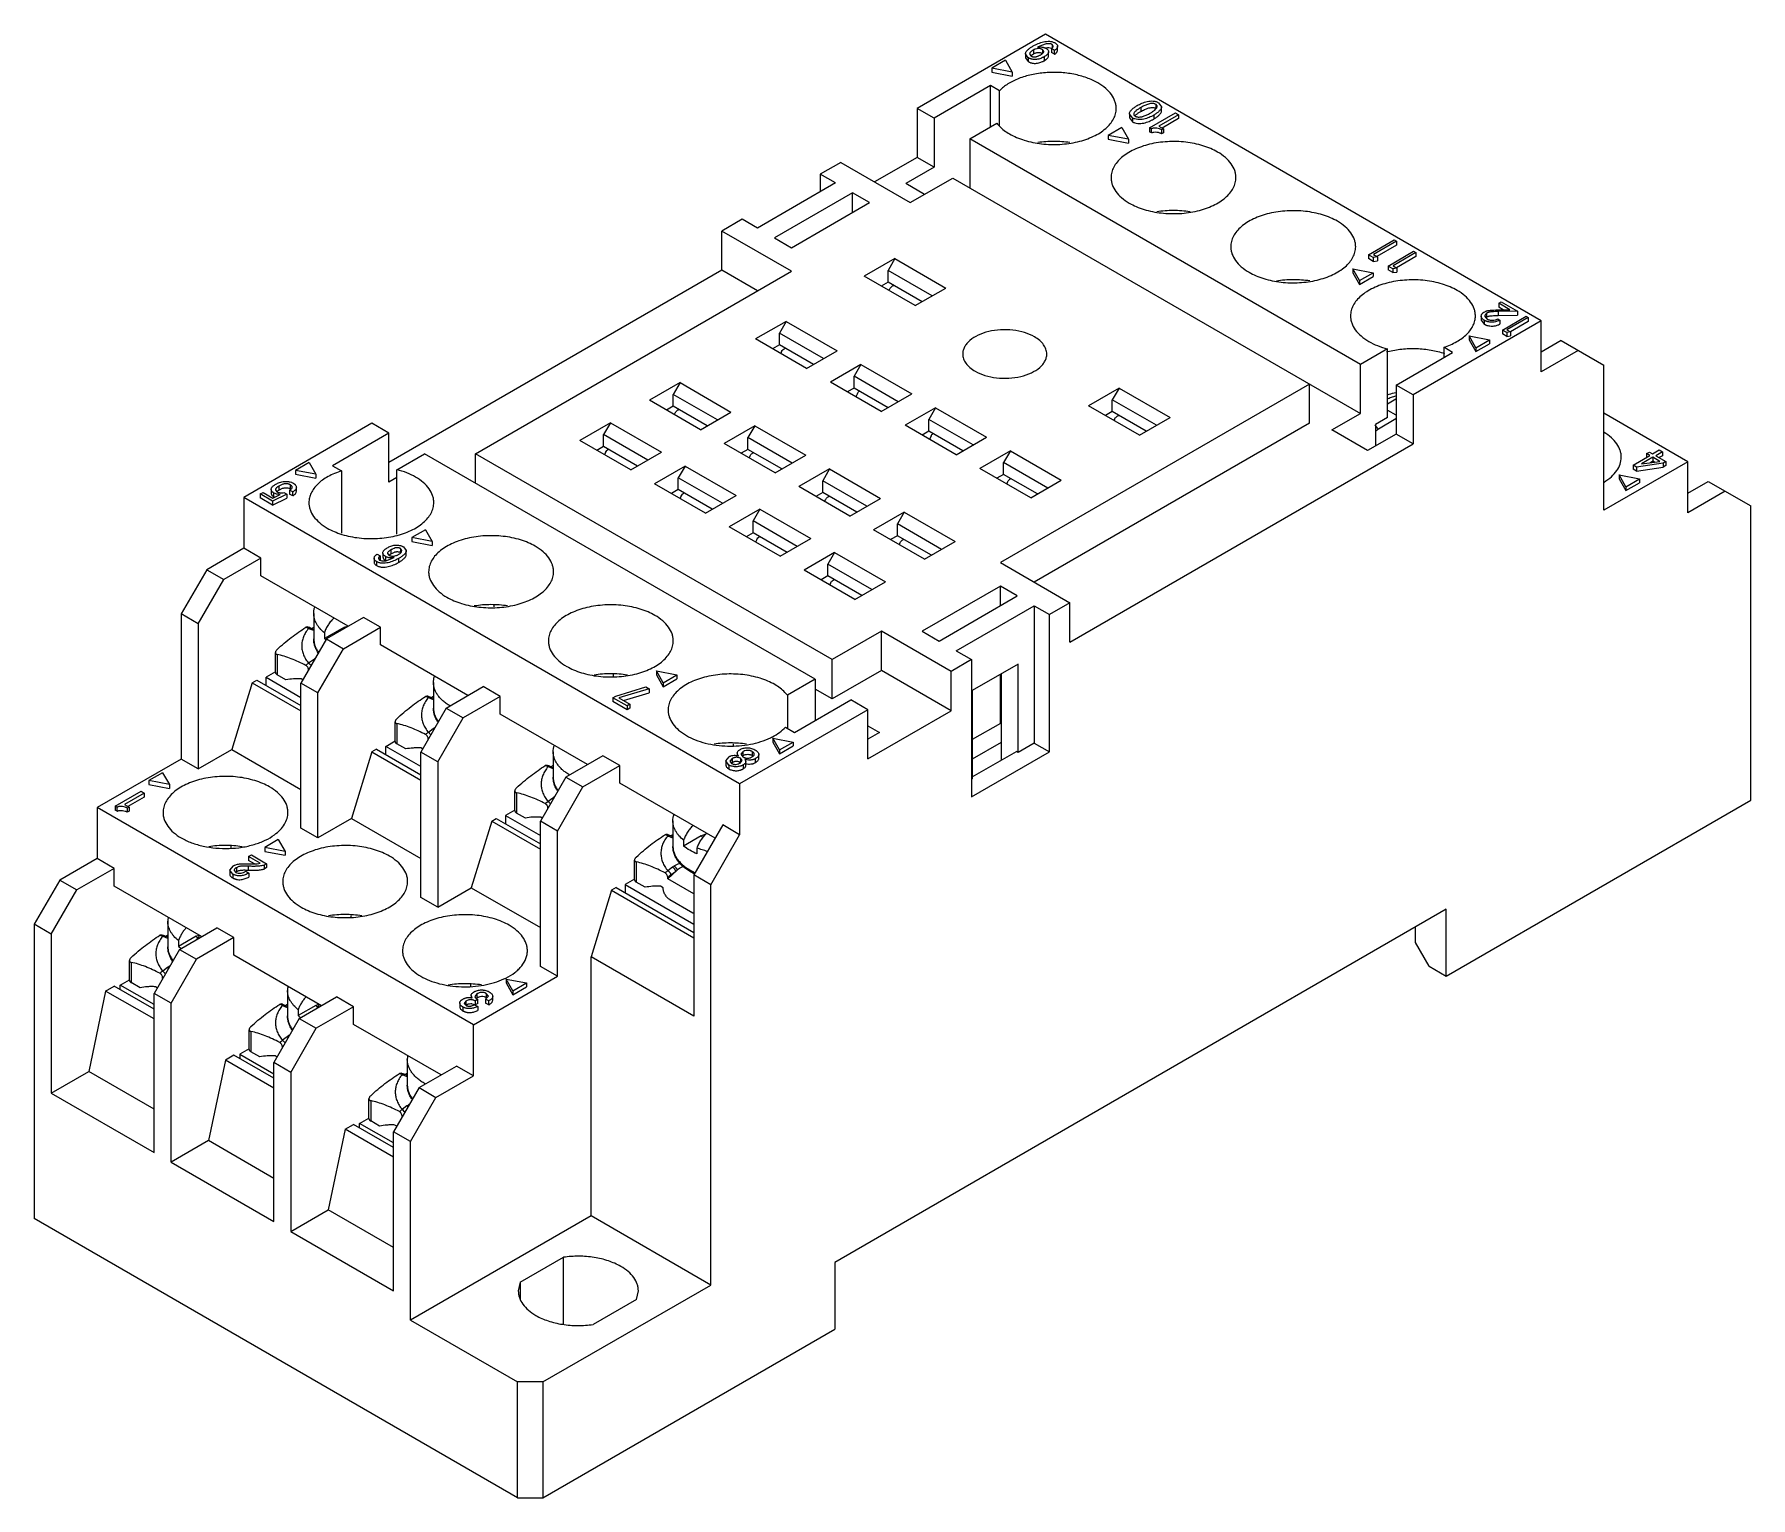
# Model space of a CAD drawing. Header units: millimetres. Extents: x 10.6 to 82, y 34.2 to 95.1.
import ezdxf

# ---------------------------------------------------------------- set-up
doc = ezdxf.new("R2010")
doc.units = ezdxf.units.MM
doc.header["$LTSCALE"] = 8.408249
doc.layers.get('0').update_dxf_attribs({"linetype": 'CONTINUOUS'})

msp = doc.modelspace()

# ---------------------------------------------------------------- linework, layer by layer
at = {"color": 7}
for p, q in [((52.675, 95.104), (47.336, 92.021)), ((73.322, 83.183), (52.675, 95.104)), ((52.182, 94.456), (52.182, 94.293)), ((52.559, 94.468), (52.559, 94.314)), ((52.616, 94.396), (52.559, 94.468)), ((52.807, 94.214), (52.807, 94.378)), ((52.926, 94.511), (52.926, 94.348)), ((53.058, 94.435), (52.926, 94.511)), ((53.058, 94.272), (52.926, 94.348)), ((52.959, 94.68), (52.959, 94.549)), ((53.005, 94.613), (52.959, 94.68)), ((53.058, 94.272), (53.058, 94.435)), ((53.182, 94.445), (53.182, 94.608)), ((51.013, 94.022), (50.447, 93.695)), ((50.447, 93.695), (50.447, 93.532)), ((51.296, 93.532), (50.447, 93.695)), ((51.013, 94.022), (51.296, 93.532)), ((51.848, 94.29), (51.848, 94.127)), ((51.966, 94.13), (51.848, 94.29)), ((51.848, 94.127), (51.966, 93.967)), ((51.966, 94.13), (51.966, 93.967)), ((52.021, 94.285), (52.087, 94.196)), ((52.629, 94.17), (52.629, 94.007)), ((50.396, 92.971), (48.043, 91.613)), ((50.396, 91.251), (50.396, 92.971)), ((50.763, 92.759), (50.396, 92.971)), ((50.447, 93.532), (51.296, 93.369)), ((51.296, 93.532), (51.296, 93.369)), ((50.763, 91.284), (50.763, 92.759)), ((57.27, 92.19), (57.27, 92.027)), ((57.388, 92.258), (57.515, 92.092)), ((47.336, 92.021), (47.336, 89.98)), ((48.043, 91.613), (47.336, 92.021)), ((48.043, 91.613), (48.043, 89.572)), ((56.172, 91.792), (56.172, 91.629)), ((56.298, 91.629), (56.172, 91.792)), ((56.172, 91.629), (56.298, 91.465)), ((56.298, 91.629), (56.298, 91.465)), ((56.644, 92.055), (56.644, 91.891)), ((57.016, 91.214), (58.091, 91.835)), ((57.189, 91.74), (57.189, 91.577)), ((58.224, 91.759), (57.399, 91.282)), ((57.515, 91.928), (57.515, 92.092)), ((58.224, 91.595), (57.54, 91.201)), ((58.091, 91.835), (58.224, 91.759)), ((58.224, 91.759), (58.224, 91.595)), ((49.533, 90.753), (50.656, 91.401)), ((55.857, 91.225), (55.291, 90.899)), ((55.291, 90.899), (55.291, 90.735)), ((56.14, 90.735), (55.291, 90.899)), ((55.857, 91.225), (56.14, 90.735)), ((57.016, 91.214), (57.016, 91.051)), ((57.09, 91.172), (57.016, 91.214)), ((57.09, 91.009), (57.016, 91.051)), ((57.09, 91.009), (57.09, 91.172)), ((57.399, 91.282), (57.59, 91.172)), ((57.59, 91.172), (57.517, 91.129)), ((57.517, 91.129), (57.517, 90.966)), ((57.59, 91.009), (57.517, 90.966)), ((57.59, 91.172), (57.59, 91.009)), ((49.533, 90.753), (49.533, 88.712)), ((65.792, 81.366), (49.533, 90.753)), ((55.291, 90.735), (56.14, 90.572)), ((56.14, 90.735), (56.14, 90.572)), ((44.154, 89.776), (43.306, 89.286)), ((44.154, 89.776), (47.053, 88.102)), ((47.336, 89.98), (45.568, 88.959)), ((48.043, 89.572), (46.86, 88.889)), ((48.043, 89.572), (47.336, 89.98)), ((43.942, 88.919), (40.689, 87.041)), ((43.306, 89.286), (43.306, 88.551)), ((43.942, 88.919), (43.306, 89.286)), ((47.638, 88.44), (46.86, 88.889)), ((47.053, 88.102), (48.821, 89.123)), ((48.821, 89.123), (65.792, 79.325)), ((44.649, 88.51), (41.396, 86.633)), ((42.104, 86.224), (45.356, 88.102)), ((44.649, 87.694), (44.649, 88.51)), ((45.356, 88.102), (44.649, 88.51)), ((40.053, 87.408), (39.204, 86.918)), ((40.689, 87.041), (40.053, 87.408)), ((39.204, 85.285), (39.204, 86.918)), ((42.104, 85.244), (39.204, 86.918)), ((41.396, 86.633), (42.104, 86.224)), ((66.132, 85.932), (67.192, 86.545)), ((67.288, 86.49), (66.336, 85.94)), ((67.192, 86.545), (67.288, 86.49)), ((67.288, 86.49), (67.288, 86.326)), ((46.41, 85.771), (45.137, 85.036)), ((46.41, 85.771), (46.127, 85.281)), ((46.41, 85.771), (48.531, 84.546)), ((66.132, 85.932), (66.132, 85.769)), ((66.328, 85.819), (66.132, 85.932)), ((66.328, 85.656), (66.132, 85.769)), ((66.499, 85.846), (66.328, 85.819)), ((66.328, 85.819), (66.328, 85.656)), ((66.336, 85.94), (66.499, 85.846)), ((67.288, 86.326), (66.477, 85.858)), ((66.499, 85.846), (66.499, 85.683)), ((66.948, 85.461), (68.008, 86.073)), ((68.103, 86.019), (67.152, 85.469)), ((68.103, 85.855), (67.293, 85.387)), ((68.008, 86.073), (68.103, 86.019)), ((68.103, 86.019), (68.103, 85.855)), ((39.204, 85.285), (25.345, 77.284)), ((28.951, 77.651), (42.104, 85.244)), ((40.689, 84.428), (39.204, 85.285)), ((46.127, 84.791), (46.127, 85.281)), ((47.965, 84.22), (46.127, 85.281)), ((65.476, 85.345), (65.476, 85.182)), ((65.476, 85.345), (66.324, 85.182)), ((65.759, 84.855), (65.476, 85.345)), ((65.476, 85.182), (65.759, 84.692)), ((65.759, 84.855), (66.324, 85.182)), ((66.324, 85.182), (66.324, 85.019)), ((66.328, 85.656), (66.499, 85.683)), ((66.948, 85.461), (66.948, 85.298)), ((67.144, 85.348), (66.948, 85.461)), ((67.144, 85.185), (66.948, 85.298)), ((67.315, 85.375), (67.144, 85.348)), ((67.144, 85.348), (67.144, 85.185)), ((67.144, 85.185), (67.315, 85.211)), ((67.152, 85.469), (67.315, 85.375)), ((67.315, 85.375), (67.315, 85.211)), ((47.258, 83.812), (45.137, 85.036)), ((46.127, 84.791), (45.844, 84.628)), ((47.541, 83.975), (46.127, 84.791)), ((46.179, 84.487), (46.159, 84.446)), ((47.258, 83.812), (48.531, 84.546)), ((65.759, 84.692), (66.324, 85.019)), ((65.759, 84.855), (65.759, 84.692)), ((71.501, 83.635), (72.013, 83.644)), ((71.552, 83.91), (71.654, 83.969)), ((71.552, 83.91), (71.552, 83.747)), ((72.013, 83.644), (71.552, 83.91)), ((71.739, 83.639), (71.552, 83.747)), ((71.654, 83.969), (72.326, 83.581)), ((41.884, 83.158), (40.612, 82.424)), ((41.884, 83.158), (41.602, 82.668)), ((41.884, 83.158), (44.006, 81.934)), ((73.322, 83.183), (67.984, 80.101)), ((70.821, 83.37), (70.821, 83.207)), ((70.821, 83.207), (70.95, 83.039)), ((70.95, 83.203), (70.95, 83.039)), ((71.042, 83.499), (70.963, 83.386)), ((70.963, 83.386), (71.056, 83.259)), ((71.042, 83.499), (71.042, 83.335)), ((71.514, 83.258), (71.603, 83.207)), ((72.326, 83.581), (71.533, 83.566)), ((71.533, 83.566), (71.533, 83.402)), ((71.533, 83.402), (72.326, 83.417)), ((71.603, 83.207), (71.603, 83.044)), ((71.704, 82.797), (72.694, 83.368)), ((72.783, 83.317), (71.895, 82.804)), ((72.783, 83.154), (72.042, 82.725)), ((72.326, 83.581), (72.326, 83.417)), ((72.694, 83.368), (72.783, 83.317)), ((72.783, 83.317), (72.783, 83.154)), ((73.322, 81.06), (73.322, 83.183)), ((42.733, 81.199), (40.612, 82.424)), ((41.602, 82.179), (41.602, 82.668)), ((43.44, 81.607), (41.602, 82.668)), ((70.317, 82.55), (71.166, 82.387)), ((70.317, 82.55), (70.317, 82.387)), ((70.6, 82.06), (70.317, 82.55)), ((70.317, 82.387), (70.6, 81.897)), ((70.6, 82.06), (71.166, 82.387)), ((70.6, 81.897), (71.166, 82.224)), ((71.166, 82.387), (71.166, 82.224)), ((71.704, 82.797), (71.704, 82.633)), ((71.887, 82.691), (71.704, 82.797)), ((71.887, 82.528), (71.704, 82.633)), ((72.047, 82.716), (71.887, 82.691)), ((71.887, 82.691), (71.887, 82.528)), ((71.887, 82.528), (72.047, 82.553)), ((71.895, 82.804), (72.047, 82.716)), ((72.047, 82.716), (72.047, 82.553)), ((74.157, 82.358), (73.322, 81.877)), ((74.157, 82.358), (75.924, 81.338)), ((41.602, 82.179), (41.319, 82.015)), ((43.016, 81.362), (41.602, 82.179)), ((41.696, 81.899), (41.657, 81.82)), ((42.733, 81.199), (44.006, 81.934)), ((66.916, 82.015), (65.792, 81.366)), ((66.916, 79.158), (66.916, 82.015)), ((67.277, 80.509), (69.628, 81.866)), ((69.26, 82.078), (69.26, 81.654)), ((69.628, 81.866), (69.26, 82.078)), ((70.6, 82.06), (70.6, 81.897)), ((74.864, 81.95), (73.322, 81.06)), ((44.996, 81.362), (43.723, 80.627)), ((44.996, 81.362), (44.713, 80.872)), ((44.713, 80.382), (44.713, 80.872)), ((46.551, 79.811), (44.713, 80.872)), ((44.996, 81.362), (47.117, 80.137)), ((65.792, 79.325), (65.792, 81.366)), ((75.924, 75.296), (75.924, 81.338)), ((37.465, 80.607), (36.192, 79.872)), ((37.465, 80.607), (37.182, 80.117)), ((37.182, 79.627), (37.182, 80.117)), ((39.021, 79.056), (37.182, 80.117)), ((37.465, 80.607), (39.586, 79.382)), ((45.844, 79.403), (43.723, 80.627)), ((44.713, 80.382), (44.43, 80.219)), ((46.127, 79.566), (44.713, 80.382)), ((44.85, 80.16), (44.779, 80.017)), ((45.844, 79.403), (47.117, 80.137)), ((63.67, 80.55), (50.801, 73.12)), ((55.744, 80.382), (54.471, 79.648)), ((55.744, 80.382), (55.461, 79.892)), ((55.744, 80.382), (57.865, 79.158)), ((63.67, 78.917), (63.67, 80.55)), ((67.277, 80.509), (67.277, 78.468)), ((67.984, 80.101), (67.277, 80.509)), ((67.984, 80.101), (67.984, 78.059)), ((38.314, 78.647), (36.192, 79.872)), ((37.182, 79.627), (36.899, 79.464)), ((38.596, 78.811), (37.182, 79.627)), ((37.255, 79.334), (37.226, 79.275)), ((38.314, 78.647), (39.586, 79.382)), ((48.107, 79.566), (46.834, 78.831)), ((48.107, 79.566), (47.824, 79.076)), ((48.107, 79.566), (50.228, 78.341)), ((56.592, 78.423), (54.471, 79.648)), ((55.461, 79.403), (55.178, 79.239)), ((55.461, 79.403), (55.461, 79.892)), ((57.299, 78.831), (55.461, 79.892)), ((56.875, 78.586), (55.461, 79.403)), ((64.607, 78.641), (65.792, 79.325)), ((67.273, 79.915), (66.916, 79.709)), ((66.916, 79.468), (67.273, 79.262)), ((79.425, 77.316), (75.924, 79.337)), ((24.638, 78.917), (19.299, 75.834)), ((25.345, 78.508), (24.638, 78.917)), ((34.566, 78.933), (33.293, 78.198)), ((34.566, 78.933), (34.283, 78.443)), ((34.566, 78.933), (36.687, 77.708)), ((40.576, 78.811), (39.303, 78.076)), ((40.576, 78.811), (40.293, 78.321)), ((40.576, 78.811), (42.698, 77.586)), ((48.955, 77.606), (46.834, 78.831)), ((47.824, 78.586), (47.824, 79.076)), ((49.663, 78.015), (47.824, 79.076)), ((63.67, 78.917), (52.215, 72.303)), ((55.548, 79.078), (55.528, 79.037)), ((56.592, 78.423), (57.865, 79.158)), ((66.092, 77.784), (64.607, 78.641)), ((66.916, 79.158), (66.414, 78.868)), ((66.414, 78.868), (66.414, 77.97)), ((67.273, 79.098), (66.541, 78.676)), ((25.345, 78.508), (22.995, 77.152)), ((25.345, 76.467), (25.345, 78.508)), ((35.414, 76.973), (33.293, 78.198)), ((34.283, 77.953), (34, 77.79)), ((34.283, 77.953), (34.283, 78.443)), ((36.121, 77.382), (34.283, 78.443)), ((35.697, 77.137), (34.283, 77.953)), ((41.425, 76.851), (39.303, 78.076)), ((40.293, 77.831), (40.293, 78.321)), ((42.132, 77.259), (40.293, 78.321)), ((47.824, 78.586), (47.541, 78.423)), ((49.238, 77.77), (47.824, 78.586)), ((47.918, 78.388), (47.848, 78.246)), ((48.955, 77.606), (50.228, 78.341)), ((53.7, 69.813), (67.984, 78.059)), ((67.277, 78.468), (66.092, 77.784)), ((67.984, 78.059), (67.277, 78.468)), ((22.022, 77.284), (21.456, 76.957)), ((22.022, 77.284), (22.305, 76.794)), ((25.68, 76.985), (26.832, 77.65)), ((43.094, 68.262), (26.832, 77.65)), ((28.951, 76.426), (28.951, 77.651)), ((43.801, 69.078), (28.951, 77.651)), ((34.363, 77.706), (34.315, 77.608)), ((35.414, 76.973), (36.687, 77.708)), ((40.293, 77.831), (40.011, 77.668)), ((41.708, 77.014), (40.293, 77.831)), ((40.367, 77.539), (40.337, 77.479)), ((41.425, 76.851), (42.698, 77.586)), ((51.218, 77.77), (49.945, 77.035)), ((51.218, 77.77), (50.935, 77.28)), ((50.935, 76.79), (50.935, 77.28)), ((52.774, 76.218), (50.935, 77.28)), ((51.218, 77.77), (53.34, 76.545)), ((79.425, 77.316), (75.924, 75.296)), ((77.145, 77.176), (77.838, 77.576)), ((78.398, 77.253), (77.289, 77.094)), ((77.97, 77.5), (77.489, 77.222)), ((77.489, 77.222), (78.26, 77.332)), ((77.707, 77.652), (77.825, 77.72)), ((77.838, 77.576), (77.707, 77.652)), ((77.707, 77.652), (77.707, 77.501)), ((77.825, 77.72), (77.956, 77.644)), ((77.97, 77.336), (77.866, 77.276)), ((77.956, 77.644), (78.236, 77.806)), ((78.26, 77.332), (77.97, 77.5)), ((77.97, 77.5), (77.97, 77.336)), ((78.033, 77.3), (77.97, 77.336)), ((78.368, 77.729), (78.088, 77.568)), ((78.088, 77.568), (78.515, 77.321)), ((78.368, 77.566), (78.23, 77.486)), ((78.236, 77.806), (78.368, 77.729)), ((78.368, 77.729), (78.368, 77.566)), ((78.515, 77.321), (78.398, 77.253)), ((78.398, 77.253), (78.398, 77.09)), ((78.515, 77.321), (78.515, 77.158)), ((79.425, 75.193), (79.425, 77.316)), ((21.456, 76.957), (21.456, 76.794)), ((22.305, 76.794), (21.456, 76.957)), ((21.456, 76.794), (22.305, 76.631)), ((22.305, 76.794), (22.305, 76.631)), ((22.995, 77.152), (23.371, 76.935)), ((23.371, 76.935), (23.371, 74.347)), ((25.68, 76.661), (25.345, 76.467)), ((25.68, 74.295), (25.68, 76.985)), ((37.677, 77.137), (36.404, 76.402)), ((37.677, 77.137), (37.394, 76.647)), ((37.394, 76.157), (37.394, 76.647)), ((39.233, 75.585), (37.394, 76.647)), ((37.677, 77.137), (39.798, 75.912)), ((43.688, 77.014), (42.415, 76.279)), ((43.688, 77.014), (43.405, 76.524)), ((43.405, 76.035), (43.405, 76.524)), ((45.243, 75.463), (43.405, 76.524)), ((43.688, 77.014), (45.809, 75.79)), ((52.067, 75.81), (49.945, 77.035)), ((50.935, 76.79), (50.653, 76.627)), ((52.35, 75.973), (50.935, 76.79)), ((51.1, 76.469), (51.062, 76.39)), ((52.067, 75.81), (53.34, 76.545)), ((76.561, 76.765), (77.409, 76.602)), ((76.561, 76.765), (76.561, 76.602)), ((76.844, 76.275), (76.561, 76.765)), ((76.561, 76.602), (76.844, 76.112)), ((76.844, 76.275), (77.409, 76.602)), ((77.289, 77.094), (77.145, 77.176)), ((77.145, 77.176), (77.145, 77.013)), ((77.289, 76.93), (77.145, 77.013)), ((77.289, 77.094), (77.289, 76.93)), ((77.289, 76.93), (78.398, 77.09)), ((77.409, 76.602), (77.409, 76.439)), ((78.515, 77.158), (78.398, 77.09)), ((79.425, 76.01), (80.273, 76.5)), ((80.273, 76.5), (82.041, 75.479)), ((19.299, 75.834), (19.299, 73.712)), ((39.947, 63.914), (19.299, 75.834)), ((19.987, 75.973), (20.105, 76.041)), ((19.987, 75.973), (19.987, 75.81)), ((20.503, 75.675), (19.987, 75.973)), ((20.503, 75.512), (19.987, 75.81)), ((20.105, 76.041), (20.512, 75.806)), ((20.444, 76.163), (20.444, 75.999)), ((21.092, 75.965), (20.503, 75.675)), ((20.503, 75.512), (21.092, 75.801)), ((20.512, 75.806), (20.817, 75.956)), ((20.545, 76.025), (20.545, 75.862)), ((20.616, 76.148), (20.674, 76.07)), ((20.764, 76.302), (20.764, 76.139)), ((20.974, 76.033), (21.092, 75.965)), ((21.092, 75.965), (21.092, 75.801)), ((21.21, 76.135), (21.21, 75.971)), ((21.343, 76.058), (21.21, 76.135)), ((21.343, 75.895), (21.21, 75.971)), ((21.227, 76.199), (21.236, 76.195)), ((21.236, 76.358), (21.236, 76.195)), ((21.343, 75.895), (21.343, 76.058)), ((21.49, 76.089), (21.49, 76.252)), ((38.526, 75.177), (36.404, 76.402)), ((37.394, 76.157), (37.111, 75.994)), ((38.808, 75.341), (37.394, 76.157)), ((37.51, 75.889), (37.462, 75.792)), ((38.526, 75.177), (39.798, 75.912)), ((44.536, 75.055), (42.415, 76.279)), ((43.405, 76.035), (43.122, 75.871)), ((44.819, 75.218), (43.405, 76.035)), ((44.536, 75.055), (45.809, 75.79)), ((76.844, 76.112), (77.409, 76.439)), ((76.844, 76.275), (76.844, 76.112)), ((80.98, 76.092), (79.425, 75.193)), ((20.503, 75.675), (20.503, 75.512)), ((40.788, 75.341), (39.516, 74.606)), ((40.788, 75.341), (40.506, 74.851)), ((40.788, 75.341), (42.91, 74.116)), ((43.513, 75.722), (43.484, 75.662)), ((46.799, 75.218), (45.526, 74.483)), ((46.799, 75.218), (46.516, 74.728)), ((46.799, 75.218), (48.92, 73.993)), ((82.041, 63.232), (82.041, 75.479)), ((26.865, 74.487), (26.3, 74.161)), ((26.865, 74.487), (27.148, 73.997)), ((41.637, 73.381), (39.516, 74.606)), ((40.506, 74.361), (40.223, 74.197)), ((40.506, 74.361), (40.506, 74.851)), ((42.344, 73.789), (40.506, 74.851)), ((41.92, 73.544), (40.506, 74.361)), ((47.647, 73.259), (45.526, 74.483)), ((46.516, 74.238), (46.516, 74.728)), ((48.354, 73.667), (46.516, 74.728)), ((19.299, 73.712), (17.758, 72.822)), ((20.007, 73.303), (19.299, 73.712)), ((25.423, 73.646), (25.423, 73.483)), ((25.824, 73.709), (25.824, 73.546)), ((25.887, 73.622), (25.824, 73.709)), ((25.945, 73.775), (26.064, 73.615)), ((26.064, 73.452), (26.064, 73.615)), ((26.3, 74.161), (26.3, 73.997)), ((27.148, 73.997), (26.3, 74.161)), ((26.3, 73.997), (27.148, 73.834)), ((27.148, 73.997), (27.148, 73.834)), ((40.656, 74.073), (40.608, 73.975)), ((41.637, 73.381), (42.91, 74.116)), ((46.516, 74.238), (46.233, 74.075)), ((47.93, 73.422), (46.516, 74.238)), ((46.617, 73.93), (46.588, 73.87)), ((47.647, 73.259), (48.92, 73.993)), ((20.007, 73.303), (18.465, 72.413)), ((20.007, 72.568), (20.007, 73.303)), ((24.729, 73.296), (24.729, 73.133)), ((24.832, 73.159), (24.832, 72.996)), ((24.853, 73.47), (24.986, 73.394)), ((24.907, 73.29), (24.954, 73.225)), ((24.961, 73.221), (24.975, 73.214)), ((24.975, 73.223), (24.986, 73.23)), ((24.986, 73.394), (24.986, 73.23)), ((25.094, 73.514), (25.094, 73.351)), ((25.198, 73.373), (25.198, 73.21)), ((25.198, 73.21), (25.22, 73.198)), ((25.286, 73.499), (25.338, 73.428)), ((25.738, 73.284), (25.738, 73.12)), ((43.9, 73.544), (42.627, 72.809)), ((43.9, 73.544), (43.617, 73.054)), ((43.617, 72.564), (43.617, 73.054)), ((45.455, 71.993), (43.617, 73.054)), ((43.9, 73.544), (46.021, 72.32)), ((50.801, 73.12), (53.7, 71.446)), ((17.758, 72.822), (16.697, 70.984)), ((17.404, 70.576), (18.465, 72.413)), ((17.758, 72.822), (18.465, 72.413)), ((23.648, 70.466), (20.007, 72.568)), ((44.748, 71.585), (42.627, 72.809)), ((43.617, 72.564), (43.334, 72.401)), ((45.031, 71.748), (43.617, 72.564)), ((43.732, 72.264), (43.697, 72.192)), ((44.748, 71.585), (46.021, 72.32)), ((50.801, 72.14), (47.548, 70.262)), ((48.256, 69.854), (51.508, 71.732)), ((50.801, 71.323), (50.801, 72.14)), ((51.508, 71.732), (50.801, 72.14)), ((16.697, 70.984), (16.697, 64.942)), ((17.404, 70.576), (16.697, 70.984)), ((22.213, 71.003), (22.213, 69.941)), ((24.285, 70.833), (22.743, 69.943)), ((24.992, 70.425), (24.285, 70.833)), ((29.708, 71.336), (29.708, 71.274)), ((48.963, 69.446), (52.215, 71.323)), ((52.215, 71.323), (52.215, 65.608)), ((52.215, 71.323), (52.852, 70.956)), ((53.7, 71.446), (52.852, 70.956)), ((52.852, 65.241), (52.852, 70.956)), ((53.7, 69.813), (53.7, 71.446)), ((17.404, 70.576), (17.404, 64.534)), ((22.001, 70.382), (22.198, 70.3)), ((22.213, 70.338), (22.078, 70.394)), ((22.117, 70.378), (22.213, 70.434)), ((23.391, 70.379), (22.657, 69.955)), ((22.657, 70.2), (22.657, 69.955)), ((23.45, 69.535), (24.992, 70.425)), ((24.992, 69.69), (24.992, 70.425)), ((45.851, 70.262), (43.801, 69.078)), ((45.851, 68.629), (45.851, 70.262)), ((48.75, 68.588), (45.851, 70.262)), ((47.548, 70.262), (48.256, 69.854)), ((20.616, 68.553), (20.616, 69.37)), ((22.743, 69.943), (21.682, 68.106)), ((22.39, 67.698), (23.45, 69.535)), ((22.743, 69.943), (23.45, 69.535)), ((28.633, 67.588), (24.992, 69.69)), ((48.963, 69.446), (49.599, 69.078)), ((20.689, 69.296), (20.689, 68.451)), ((22.198, 69.076), (22.001, 68.929)), ((36.485, 68.607), (36.485, 68.444)), ((36.767, 68.117), (36.485, 68.607)), ((36.485, 68.607), (37.333, 68.444)), ((43.801, 67.445), (43.801, 69.078)), ((45.851, 68.629), (43.801, 67.445)), ((48.75, 66.955), (45.851, 68.629)), ((49.599, 69.078), (48.75, 68.588)), ((49.599, 69.078), (49.599, 63.363)), ((51.544, 68.894), (49.634, 67.792)), ((51.544, 65.22), (51.544, 68.894)), ((19.653, 68.119), (18.804, 65.342)), ((19.653, 68.119), (19.844, 68.229)), ((19.653, 68.119), (21.682, 66.947)), ((19.844, 68.229), (21.682, 67.167)), ((20.616, 68.572), (20.229, 68.349)), ((20.229, 68.006), (20.229, 68.349)), ((20.229, 68.349), (21.682, 67.51)), ((21.057, 68.239), (20.689, 68.451)), ((21.682, 62.064), (21.682, 68.106)), ((22.39, 67.698), (21.682, 68.106)), ((21.76, 68.241), (21.693, 68.28)), ((27.198, 68.125), (27.198, 67.063)), ((27.728, 67.065), (29.27, 67.955)), ((29.977, 67.547), (29.27, 67.955)), ((34.693, 68.395), (34.693, 68.458)), ((34.789, 67.563), (36.041, 67.946)), ((36.041, 67.946), (36.18, 67.866)), ((36.485, 68.444), (36.767, 67.954)), ((36.767, 68.117), (37.333, 68.444)), ((36.767, 67.954), (37.333, 68.281)), ((36.767, 68.117), (36.767, 67.954)), ((37.333, 68.444), (37.333, 68.281)), ((43.094, 68.262), (41.941, 67.596)), ((43.094, 68.262), (43.094, 66.547)), ((48.75, 66.955), (48.75, 68.588)), ((50.801, 66.424), (50.801, 68.466)), ((50.836, 68.486), (50.836, 64.894)), ((22.39, 61.656), (22.39, 67.698)), ((26.986, 67.504), (27.183, 67.422)), ((27.198, 67.46), (27.063, 67.516)), ((27.102, 67.5), (27.198, 67.556)), ((29.977, 67.547), (28.435, 66.657)), ((29.977, 66.812), (29.977, 67.547)), ((34.671, 67.495), (34.789, 67.563)), ((34.671, 67.495), (34.671, 67.332)), ((35.261, 67.155), (34.671, 67.495)), ((35.261, 66.992), (34.671, 67.332)), ((36.18, 67.866), (34.921, 67.487)), ((34.921, 67.487), (35.379, 67.223)), ((35.107, 67.38), (36.18, 67.703)), ((35.379, 67.223), (35.261, 67.155)), ((35.379, 67.223), (35.379, 67.06)), ((36.18, 67.866), (36.18, 67.703)), ((41.941, 67.596), (41.941, 66.212)), ((42.227, 66.047), (44.579, 67.404)), ((43.801, 67.445), (43.094, 67.853)), ((45.286, 66.996), (44.579, 67.404)), ((49.634, 67.792), (49.634, 64.118)), ((25.601, 65.675), (25.601, 66.492)), ((27.728, 67.065), (26.668, 65.228)), ((27.375, 64.82), (28.435, 66.657)), ((27.728, 67.065), (28.435, 66.657)), ((33.618, 64.71), (29.977, 66.812)), ((35.261, 67.155), (35.261, 66.992)), ((35.379, 67.06), (35.261, 66.992)), ((45.286, 66.996), (39.947, 63.914)), ((45.286, 64.955), (45.286, 66.996)), ((45.286, 64.955), (48.75, 66.955)), ((25.674, 66.418), (25.674, 65.573)), ((27.183, 66.198), (26.986, 66.051)), ((41.326, 65.812), (41.326, 65.649)), ((41.609, 65.322), (41.326, 65.812)), ((41.326, 65.812), (42.174, 65.649)), ((41.852, 66.264), (42.227, 66.047)), ((45.286, 66.322), (45.763, 66.047)), ((45.763, 66.047), (45.286, 65.771)), ((50.801, 66.424), (49.634, 65.751)), ((50.836, 66.404), (50.801, 66.424)), ((17.404, 64.534), (18.804, 65.342)), ((18.804, 65.342), (21.682, 63.681)), ((24.638, 65.24), (23.79, 62.464)), ((24.829, 65.351), (24.638, 65.24)), ((24.638, 65.24), (26.668, 64.069)), ((24.829, 65.351), (26.668, 64.289)), ((25.214, 65.471), (25.601, 65.694)), ((25.214, 65.128), (25.214, 65.471)), ((26.668, 64.632), (25.214, 65.471)), ((26.042, 65.361), (25.674, 65.573)), ((26.668, 59.186), (26.668, 65.228)), ((27.375, 64.82), (26.668, 65.228)), ((26.745, 65.363), (26.678, 65.402)), ((32.184, 65.247), (32.184, 64.185)), ((34.255, 65.077), (32.713, 64.187)), ((34.962, 64.669), (34.255, 65.077)), ((39.371, 64.868), (39.504, 65.037)), ((39.678, 65.58), (39.678, 65.509)), ((39.849, 65.187), (39.849, 65.081)), ((40.076, 65.249), (39.992, 65.144)), ((39.992, 65.144), (40.086, 65.033)), ((40.059, 65.075), (40.076, 65.086)), ((40.076, 65.249), (40.076, 65.086)), ((40.469, 65.254), (40.469, 65.091)), ((40.744, 64.967), (40.744, 65.13)), ((41.326, 65.649), (41.609, 65.159)), ((41.609, 65.322), (42.174, 65.649)), ((41.609, 65.159), (42.174, 65.486)), ((41.609, 65.322), (41.609, 65.159)), ((42.174, 65.649), (42.174, 65.486)), ((49.599, 63.363), (52.852, 65.241)), ((50.836, 65.628), (49.634, 64.934)), ((49.634, 64.199), (51.473, 65.261)), ((51.544, 65.22), (51.473, 65.261)), ((52.215, 65.608), (51.544, 65.22)), ((52.215, 65.608), (52.852, 65.241)), ((16.697, 64.942), (13.197, 62.922)), ((15.919, 64.371), (15.354, 64.044)), ((15.919, 64.371), (16.202, 63.881)), ((17.404, 64.534), (16.697, 64.942)), ((27.375, 64.82), (27.375, 58.778)), ((31.971, 64.626), (32.169, 64.544)), ((32.184, 64.582), (32.048, 64.638)), ((32.184, 64.677), (32.087, 64.622)), ((33.42, 63.779), (34.962, 64.669)), ((34.962, 63.934), (34.962, 64.669)), ((39.371, 64.868), (39.371, 64.705)), ((39.496, 64.693), (39.371, 64.868)), ((39.496, 64.693), (39.496, 64.53)), ((39.64, 64.963), (39.541, 64.855)), ((39.541, 64.855), (39.614, 64.761)), ((39.64, 64.963), (39.64, 64.799)), ((39.964, 64.775), (40.056, 64.877)), ((39.982, 64.973), (39.982, 64.81)), ((40.056, 64.877), (39.982, 64.973)), ((39.982, 64.81), (39.998, 64.8)), ((40.093, 64.697), (40.093, 64.534)), ((40.168, 64.922), (40.201, 64.834)), ((40.201, 64.67), (40.201, 64.834)), ((40.596, 64.953), (40.596, 64.79)), ((13.952, 62.98), (15.027, 63.601)), ((15.027, 63.601), (15.16, 63.525)), ((15.354, 64.044), (15.354, 63.881)), ((16.202, 63.881), (15.354, 64.044)), ((15.354, 63.881), (16.202, 63.718)), ((16.202, 63.881), (16.202, 63.718)), ((30.586, 62.797), (30.586, 63.614)), ((32.713, 64.187), (31.653, 62.35)), ((32.36, 61.942), (33.42, 63.779)), ((32.713, 64.187), (33.42, 63.779)), ((38.922, 61.648), (34.962, 63.934)), ((39.947, 63.914), (39.947, 61.791)), ((49.634, 64.118), (49.599, 64.097)), ((13.197, 62.922), (13.197, 60.799)), ((28.86, 53.879), (13.197, 62.922)), ((13.952, 62.98), (13.952, 62.817)), ((14.026, 62.938), (13.952, 62.98)), ((14.026, 62.775), (14.026, 62.938)), ((15.16, 63.525), (14.335, 63.048)), ((14.335, 63.048), (14.527, 62.938)), ((14.527, 62.938), (14.453, 62.895)), ((14.453, 62.895), (14.453, 62.732)), ((15.16, 63.361), (14.477, 62.967)), ((14.527, 62.938), (14.527, 62.775)), ((15.16, 63.525), (15.16, 63.361)), ((30.659, 63.539), (30.659, 62.695)), ((32.169, 63.319), (31.971, 63.173)), ((69.363, 55.912), (82.041, 63.232)), ((14.026, 62.775), (13.952, 62.817)), ((14.527, 62.775), (14.453, 62.732)), ((23.79, 62.464), (22.39, 61.656)), ((23.79, 62.464), (26.668, 60.803)), ((29.623, 62.362), (28.775, 59.586)), ((29.623, 62.362), (29.814, 62.473)), ((29.623, 62.362), (31.653, 61.191)), ((29.814, 62.473), (31.653, 61.411)), ((30.586, 62.816), (30.2, 62.593)), ((30.2, 62.593), (30.2, 62.25)), ((30.2, 62.593), (31.653, 61.754)), ((31.027, 62.482), (30.659, 62.695)), ((31.653, 56.308), (31.653, 62.35)), ((32.36, 61.942), (31.653, 62.35)), ((31.73, 62.485), (31.663, 62.524)), ((37.169, 62.369), (37.169, 61.307)), ((39.24, 62.199), (38.038, 60.117)), ((39.947, 61.791), (39.24, 62.199)), ((20.739, 61.588), (20.173, 61.262)), ((20.739, 61.588), (21.022, 61.099)), ((22.39, 61.656), (21.682, 62.064)), ((32.36, 55.9), (32.36, 61.942)), ((36.956, 61.748), (37.154, 61.666)), ((37.169, 61.704), (37.034, 61.76)), ((37.072, 61.744), (37.169, 61.799)), ((38.346, 61.744), (37.613, 61.321)), ((37.613, 61.566), (37.613, 61.321)), ((38.745, 59.709), (39.947, 61.791)), ((13.197, 60.799), (11.642, 59.9)), ((13.904, 60.39), (13.197, 60.799)), ((18.783, 61.25), (18.783, 61.313)), ((19.501, 60.883), (19.619, 60.951)), ((19.501, 60.883), (19.501, 60.719)), ((19.987, 60.602), (19.501, 60.883)), ((19.619, 60.951), (20.252, 60.585)), ((20.173, 61.262), (20.173, 61.099)), ((21.022, 61.099), (20.173, 61.262)), ((20.173, 61.099), (21.022, 60.935)), ((21.022, 61.099), (21.022, 60.935)), ((38.178, 60.994), (38.178, 61.239)), ((13.904, 60.39), (12.349, 59.492)), ((13.904, 59.656), (13.904, 60.39)), ((18.716, 60.314), (18.869, 60.501)), ((18.716, 60.314), (18.716, 60.151)), ((18.843, 60.156), (18.716, 60.314)), ((18.843, 60.156), (18.843, 59.993)), ((18.897, 60.304), (18.964, 60.223)), ((18.995, 60.421), (18.995, 60.257)), ((19.383, 60.27), (19.515, 60.194)), ((19.486, 60.482), (19.486, 60.318)), ((19.742, 60.58), (19.501, 60.719)), ((19.515, 60.194), (19.515, 60.03)), ((20.252, 60.585), (20.153, 60.528)), ((20.153, 60.528), (20.153, 60.364)), ((20.252, 60.422), (20.153, 60.364)), ((20.252, 60.585), (20.252, 60.422)), ((35.571, 59.919), (35.571, 60.736)), ((35.644, 60.661), (35.644, 59.817)), ((37.341, 60.321), (36.952, 59.96)), ((37.154, 60.441), (36.956, 60.295)), ((37.082, 60.118), (37.28, 60.264)), ((38.038, 60.117), (38.038, 54.238)), ((38.745, 59.709), (38.038, 60.117)), ((11.642, 59.9), (10.581, 58.063)), ((11.288, 57.655), (12.349, 59.492)), ((11.642, 59.9), (12.349, 59.492)), ((17.546, 57.553), (13.904, 59.656)), ((27.375, 58.778), (28.775, 59.586)), ((28.775, 59.586), (31.653, 57.925)), ((34.608, 59.484), (33.76, 56.708)), ((34.799, 59.594), (34.608, 59.484)), ((34.608, 59.484), (38.038, 57.504)), ((34.799, 59.594), (38.038, 57.725)), ((35.571, 59.938), (35.185, 59.715)), ((35.185, 59.715), (35.185, 59.372)), ((35.185, 59.715), (38.038, 58.068)), ((36.013, 59.604), (35.644, 59.817)), ((36.758, 59.582), (36.648, 59.645)), ((36.952, 59.96), (36.952, 60.018)), ((38.038, 59.333), (36.952, 59.96)), ((38.745, 43.052), (38.745, 59.709)), ((27.375, 58.778), (26.668, 59.186)), ((37.041, 59.092), (37.995, 58.541)), ((69.363, 58.688), (43.907, 43.991)), ((69.363, 55.912), (69.363, 58.688)), ((10.581, 58.063), (10.581, 45.816)), ((11.288, 57.655), (10.581, 58.063)), ((16.139, 58.188), (16.139, 57.126)), ((16.627, 57.022), (18.182, 57.921)), ((18.889, 57.512), (18.182, 57.921)), ((23.768, 58.372), (23.768, 58.435)), ((68.09, 57.3), (68.09, 57.953)), ((11.288, 57.655), (11.288, 51.041)), ((15.927, 57.567), (16.124, 57.485)), ((16.139, 57.523), (16.004, 57.579)), ((16.043, 57.563), (16.139, 57.619)), ((17.317, 57.564), (16.583, 57.14)), ((16.583, 57.385), (16.583, 57.14)), ((18.889, 57.512), (17.334, 56.614)), ((18.889, 56.777), (18.889, 57.512)), ((68.655, 56.32), (68.09, 57.3)), ((14.542, 55.738), (14.542, 56.555)), ((14.615, 56.481), (14.615, 55.636)), ((16.627, 57.022), (15.566, 55.185)), ((16.273, 54.777), (17.334, 56.614)), ((16.627, 57.022), (17.334, 56.614)), ((22.531, 54.675), (18.889, 56.777)), ((33.76, 45.93), (33.76, 56.708)), ((38.038, 54.238), (33.76, 56.708)), ((14.155, 55.534), (14.542, 55.757)), ((15.923, 55.804), (15.923, 55.837)), ((16.124, 56.261), (15.927, 56.114)), ((28.86, 53.879), (32.36, 55.9)), ((30.507, 55.296), (30.224, 55.786)), ((30.224, 55.786), (30.224, 55.622)), ((30.224, 55.786), (31.073, 55.622)), ((32.36, 55.9), (31.653, 56.308)), ((68.655, 56.32), (69.363, 55.912)), ((13.551, 55.287), (12.844, 51.94)), ((13.551, 55.287), (13.904, 55.491)), ((15.566, 54.124), (13.551, 55.287)), ((15.566, 54.532), (13.904, 55.491)), ((14.155, 55.346), (14.155, 55.534)), ((15.566, 54.72), (14.155, 55.534)), ((14.983, 55.424), (14.615, 55.636)), ((15.566, 48.572), (15.566, 55.185)), ((16.273, 54.777), (15.566, 55.185)), ((15.7, 55.418), (15.619, 55.465)), ((21.124, 55.31), (21.124, 54.248)), ((21.612, 54.144), (23.167, 55.042)), ((23.874, 54.634), (23.167, 55.042)), ((28.754, 55.494), (28.754, 55.557)), ((28.817, 54.999), (28.766, 55.095)), ((28.766, 55.095), (28.766, 54.999)), ((29.011, 55.168), (28.921, 55.059)), ((29.011, 55.168), (29.011, 55.005)), ((29.367, 54.949), (29.485, 55.078)), ((29.485, 55.078), (29.4, 55.184)), ((29.4, 55.184), (29.4, 55.021)), ((29.665, 54.901), (29.665, 55.064)), ((30.224, 55.622), (30.507, 55.132)), ((30.507, 55.296), (31.073, 55.622)), ((30.507, 55.132), (31.073, 55.459)), ((30.507, 55.296), (30.507, 55.132)), ((31.073, 55.622), (31.073, 55.459)), ((16.273, 48.163), (16.273, 54.777)), ((20.912, 54.689), (21.109, 54.607)), ((21.124, 54.645), (20.989, 54.701)), ((21.028, 54.685), (21.124, 54.741)), ((22.302, 54.686), (21.568, 54.262)), ((21.568, 54.507), (21.568, 54.262)), ((23.874, 54.634), (22.319, 53.736)), ((23.874, 53.899), (23.874, 54.634)), ((28.295, 54.784), (28.295, 54.621)), ((28.425, 54.625), (28.425, 54.461)), ((28.553, 54.87), (28.471, 54.774)), ((28.471, 54.774), (28.54, 54.695)), ((28.536, 54.696), (28.553, 54.707)), ((28.553, 54.87), (28.553, 54.707)), ((28.91, 54.719), (29.042, 54.642)), ((29.042, 54.932), (28.939, 54.872)), ((28.939, 54.872), (28.939, 54.709)), ((29.042, 54.768), (28.939, 54.709)), ((28.996, 54.996), (29.011, 55.005)), ((29.042, 54.768), (29.042, 54.932)), ((29.042, 54.642), (29.042, 54.479)), ((29.367, 54.949), (29.367, 54.785)), ((29.499, 54.872), (29.367, 54.949)), ((29.499, 54.709), (29.367, 54.785)), ((29.499, 54.709), (29.499, 54.872)), ((19.527, 52.86), (19.527, 53.677)), ((19.6, 53.603), (19.6, 52.758)), ((21.612, 54.144), (20.551, 52.307)), ((21.258, 51.899), (22.319, 53.736)), ((21.612, 54.144), (22.319, 53.736)), ((27.516, 51.797), (23.874, 53.899)), ((28.86, 51.756), (28.86, 53.879)), ((20.908, 52.926), (20.908, 52.959)), ((21.109, 53.383), (20.912, 53.236)), ((18.536, 52.409), (17.829, 49.062)), ((18.889, 52.613), (18.536, 52.409)), ((20.551, 51.246), (18.536, 52.409)), ((20.551, 51.654), (18.889, 52.613)), ((19.527, 52.879), (19.14, 52.656)), ((19.14, 52.656), (19.14, 52.468)), ((19.14, 52.656), (20.551, 51.842)), ((19.968, 52.546), (19.6, 52.758)), ((20.551, 45.694), (20.551, 52.307)), ((21.258, 51.899), (20.551, 52.307)), ((20.685, 52.54), (20.604, 52.587)), ((26.11, 52.432), (26.11, 51.37)), ((11.288, 51.041), (12.844, 51.94)), ((15.566, 50.368), (12.844, 51.94)), ((21.258, 51.899), (21.258, 45.285)), ((25.897, 51.811), (26.095, 51.729)), ((26.11, 51.767), (25.974, 51.823)), ((26.013, 51.807), (26.11, 51.863)), ((26.597, 51.266), (28.153, 52.164)), ((27.304, 50.858), (28.86, 51.756)), ((28.86, 51.756), (28.153, 52.164)), ((11.288, 51.041), (15.566, 48.572)), ((24.512, 49.982), (24.512, 50.799)), ((26.597, 51.266), (25.536, 49.429)), ((26.243, 49.021), (27.304, 50.858)), ((26.597, 51.266), (27.304, 50.858)), ((24.585, 50.724), (24.585, 49.88)), ((25.893, 50.081), (25.893, 50.048)), ((26.095, 50.505), (25.897, 50.358)), ((23.521, 49.531), (22.814, 46.183)), ((23.521, 49.531), (23.874, 49.735)), ((25.536, 48.368), (23.521, 49.531)), ((25.536, 48.776), (23.874, 49.735)), ((24.126, 49.778), (24.512, 50.001)), ((24.126, 49.59), (24.126, 49.778)), ((25.536, 48.964), (24.126, 49.778)), ((24.953, 49.667), (24.585, 49.88)), ((26.243, 49.021), (25.536, 49.429)), ((25.536, 42.815), (25.536, 49.429)), ((25.671, 49.662), (25.589, 49.709)), ((17.829, 49.062), (16.273, 48.163)), ((20.551, 47.49), (17.829, 49.062)), ((26.243, 41.591), (26.243, 49.021)), ((16.273, 48.163), (20.551, 45.694)), ((30.698, 34.201), (10.581, 45.816)), ((21.258, 45.285), (22.814, 46.183)), ((25.536, 44.612), (22.814, 46.183)), ((33.76, 45.93), (26.243, 41.591)), ((38.745, 43.052), (33.76, 45.93)), ((21.258, 45.285), (25.536, 42.815)), ((30.807, 43.164), (32.611, 44.206)), ((32.611, 41.416), (32.611, 44.206)), ((43.907, 43.991), (43.907, 41.215)), ((30.807, 43.164), (30.73, 42.807)), ((30.807, 43.164), (30.807, 42.479)), ((31.759, 39.019), (38.745, 43.052)), ((35.652, 42.45), (33.848, 41.409)), ((35.652, 42.45), (35.729, 42.807)), ((26.243, 41.591), (30.698, 39.019)), ((31.759, 34.201), (43.907, 41.215)), ((31.759, 39.019), (30.698, 39.019)), ((30.698, 34.201), (30.698, 39.019)), ((31.759, 39.019), (31.759, 34.201)), ((30.698, 34.201), (31.759, 34.201))]:
    msp.add_line(p, q, dxfattribs=at)
for points in [[(22.078, 70.394), (22.037, 70.411), (21.983, 70.432), (21.957, 70.441)], [(27.063, 67.516), (27.022, 67.533), (26.968, 67.554), (26.942, 67.563)], [(32.048, 64.638), (32.007, 64.655), (31.953, 64.675), (31.927, 64.685)], [(37.034, 61.76), (36.992, 61.777), (36.938, 61.797), (36.913, 61.807)], [(16.004, 57.579), (15.963, 57.596), (15.909, 57.617), (15.883, 57.626)], [(20.989, 54.701), (20.948, 54.718), (20.894, 54.739), (20.868, 54.748)], [(25.974, 51.823), (25.933, 51.84), (25.879, 51.861), (25.853, 51.87)]]:
    msp.add_lwpolyline(points, dxfattribs=at)
for centre, radius, start, end in [((67.854, 78.276), 3.74, 104.35151, 105.01909), ((25.692, 74.614), 1.573, 242.01828, 242.3081), ((20.913, 67.686), 2.907, 68.03322, 70.48072), ((22.07, 70.274), 0.129, 120.01385, 122.70523), ((22.269, 70.191), 0.13, 120.0168, 122.96829), ((24.304, 75.325), 5.448, 247.26588, 247.43745), ((22.263, 70.202), 0.117, 114.93525, 120.03333), ((24.004, 70.949), 0.837, 222.95528, 226.59965), ((24.519, 69.502), 1.332, 132.25178, 137.07941), ((23.791, 71.353), 1.8, 230.93793, 233.32333), ((24.636, 65.307), 4.48, 126.0415, 127.90064), ((21.927, 68.789), 0.158, 59.97793, 62.11848), ((25.984, 63.976), 6.352, 125.86539, 126.58718), ((22.125, 68.936), 0.157, 59.973, 62.34271), ((25.898, 64.808), 2.907, 68.03322, 70.48072), ((29.289, 72.447), 5.448, 247.26588, 247.43745), ((29.622, 62.429), 4.48, 126.0415, 127.90064), ((26.911, 65.909), 0.161, 59.99315, 62.10328), ((30.969, 61.098), 6.352, 125.86539, 126.58718), ((27.109, 66.056), 0.16, 59.99152, 62.32417), ((40.047, 68.294), 2.736, 295.54667, 297.53805), ((40.187, 64.876), 0.237, 122.77313, 126.07887), ((30.884, 61.93), 2.907, 68.03322, 70.48072), ((32.041, 64.518), 0.129, 120.01387, 122.70523), ((32.239, 64.435), 0.13, 120.01678, 122.96829), ((34.274, 69.568), 5.448, 247.26588, 247.43745), ((32.233, 64.445), 0.117, 114.93369, 120.03332), ((39.139, 63.22), 1.8, 62.04528, 62.31448), ((40.395, 65.578), 0.849, 256.67693, 257.56377), ((34.607, 59.551), 4.48, 126.0415, 127.90064), ((35.954, 58.22), 6.352, 125.86539, 126.58718), ((32.094, 63.178), 0.16, 59.99152, 62.32417), ((35.869, 59.052), 2.907, 68.03322, 70.48072), ((37.026, 61.639), 0.129, 120.01385, 122.70523), ((37.224, 61.557), 0.13, 120.0168, 122.96829), ((39.259, 66.69), 5.448, 247.26588, 247.43745), ((37.218, 61.567), 0.117, 114.93525, 120.03333), ((39.592, 56.672), 4.48, 126.0415, 127.90064), ((39.74, 56.532), 4.464, 126.54396, 128.64693), ((36.882, 60.155), 0.158, 59.97793, 62.11848), ((40.939, 55.341), 6.352, 125.86539, 126.58718), ((37.081, 60.302), 0.157, 59.973, 62.34271), ((39.167, 62.423), 2.521, 243.66509, 243.81325), ((39.186, 62.643), 2.663, 245.2466, 245.59843), ((16.947, 58.188), 0.808, 168.23877, 179.9852), ((14.839, 54.871), 2.907, 68.03322, 70.48072), ((15.996, 57.459), 0.129, 120.01385, 122.70523), ((16.195, 57.376), 0.13, 120.0168, 122.96829), ((18.23, 62.51), 5.448, 247.26588, 247.43745), ((16.189, 57.387), 0.117, 114.93525, 120.03333), ((17.734, 58.559), 1.827, 230.95609, 234.17584), ((17.796, 58.645), 1.933, 234.16625, 235.10107), ((18.562, 52.492), 4.48, 126.0415, 127.90064), ((18.745, 52.308), 4.518, 128.06945, 128.6437), ((15.853, 55.974), 0.158, 59.97793, 62.11848), ((19.91, 51.161), 6.352, 125.86539, 126.58718), ((16.051, 56.122), 0.157, 59.973, 62.34271), ((16.596, 55.754), 0.688, 122.99187, 126.28988), ((28.957, 58.34), 2.807, 294.70123, 296.42957), ((21.932, 55.31), 0.808, 168.23877, 179.9852), ((19.824, 51.993), 2.907, 68.03322, 70.48072), ((20.982, 54.581), 0.129, 120.01385, 122.70523), ((21.18, 54.498), 0.13, 120.0168, 122.96829), ((23.215, 59.632), 5.448, 247.26588, 247.43745), ((21.174, 54.509), 0.117, 114.93525, 120.03333), ((28.664, 54.427), 0.592, 79.20986, 80.41601), ((22.719, 55.681), 1.827, 230.95609, 234.17584), ((22.781, 55.767), 1.933, 234.16625, 235.10107), ((23.548, 49.614), 4.48, 126.0415, 127.90064), ((23.73, 49.43), 4.518, 128.06945, 128.6437), ((20.838, 53.096), 0.158, 59.97793, 62.11848), ((24.895, 48.283), 6.352, 125.86539, 126.58718), ((21.036, 53.243), 0.157, 59.973, 62.34271), ((21.581, 52.875), 0.688, 122.99187, 126.28988), ((26.916, 52.432), 0.807, 169.14445, 179.98742), ((24.81, 49.115), 2.907, 68.03322, 70.48072), ((28.2, 56.753), 5.448, 247.26588, 247.43745), ((27.973, 53.462), 2.321, 240.01024, 241.53959), ((28.533, 46.736), 4.48, 126.0415, 127.90064), ((28.715, 46.552), 4.518, 128.06945, 128.6437), ((25.822, 50.216), 0.161, 59.99315, 62.10328), ((29.88, 45.405), 6.352, 125.86539, 126.58718), ((26.02, 50.363), 0.16, 59.99152, 62.32417), ((26.566, 49.997), 0.688, 122.99187, 126.28988)]:
    msp.add_arc(centre, radius, start, end, dxfattribs=at)
for points, knots in [([(51.848, 94.29), (51.848, 94.306), (51.854, 94.34), (51.878, 94.388), (51.913, 94.432), (51.972, 94.488), (52.041, 94.539), (52.115, 94.587), (52.154, 94.61), (52.173, 94.621)], [0, 0, 0, 0, 0.102158, 0.210594, 0.327731, 0.452571, 0.718945, 0.857995, 1, 1, 1, 1]), ([(52.182, 94.456), (52.172, 94.45), (52.152, 94.439), (52.115, 94.414), (52.081, 94.388), (52.052, 94.358), (52.03, 94.329), (52.021, 94.302), (52.021, 94.285)], [0, 0, 0, 0, 0.143521, 0.283312, 0.549194, 0.673302, 0.789974, 1, 1, 1, 1]), ([(52.173, 94.621), (52.205, 94.639), (52.269, 94.675), (52.408, 94.738), (52.56, 94.788), (52.723, 94.815), (52.83, 94.817), (52.915, 94.807), (52.975, 94.792), (53.03, 94.772), (53.063, 94.755), (53.079, 94.746)], [0, 0, 0, 0, 0.113169, 0.230695, 0.480573, 0.613538, 0.749492, 0.816566, 0.881273, 0.942572, 1, 1, 1, 1]), ([(52.559, 94.468), (52.545, 94.475), (52.517, 94.49), (52.471, 94.504), (52.42, 94.512), (52.351, 94.512), (52.283, 94.5), (52.229, 94.48), (52.202, 94.467), (52.189, 94.46), (52.182, 94.456)], [0, 0, 0, 0, 0.114594, 0.23867, 0.370281, 0.504975, 0.76539, 0.88636, 0.944114, 1, 1, 1, 1]), ([(52.182, 94.293), (52.189, 94.297), (52.203, 94.305), (52.232, 94.318), (52.273, 94.333), (52.325, 94.345), (52.361, 94.348), (52.38, 94.348)], [0, 0, 0, 0, 0.112335, 0.228694, 0.472972, 0.731521, 1, 1, 1, 1]), ([(52.959, 94.68), (52.947, 94.685), (52.924, 94.697), (52.87, 94.713), (52.798, 94.718), (52.712, 94.706), (52.606, 94.678), (52.506, 94.64), (52.412, 94.597), (52.366, 94.575), (52.344, 94.563)], [0, 0, 0, 0, 0.058346, 0.121706, 0.256675, 0.391124, 0.520175, 0.765493, 0.883894, 1, 1, 1, 1]), ([(52.344, 94.563), (52.359, 94.566), (52.39, 94.572), (52.453, 94.579), (52.517, 94.577), (52.579, 94.568), (52.623, 94.556), (52.663, 94.542), (52.688, 94.529), (52.7, 94.523)], [0, 0, 0, 0, 0.127458, 0.257326, 0.518938, 0.647294, 0.771127, 0.889259, 1, 1, 1, 1]), ([(52.38, 94.348), (52.391, 94.349), (52.418, 94.348), (52.461, 94.342), (52.492, 94.334), (52.507, 94.329)], [0, 0, 0, 0, 0.257978, 0.638092, 1, 1, 1, 1]), ([(52.481, 94.255), (52.49, 94.26), (52.506, 94.269), (52.529, 94.285), (52.551, 94.301), (52.568, 94.315), (52.581, 94.327), (52.589, 94.336), (52.596, 94.346), (52.609, 94.363), (52.617, 94.381), (52.617, 94.396)], [0, 0, 0, 0, 0.143156, 0.282011, 0.417871, 0.547966, 0.611123, 0.671885, 0.731292, 0.789431, 1, 1, 1, 1]), ([(52.507, 94.329), (52.516, 94.326), (52.534, 94.318), (52.55, 94.309), (52.559, 94.305)], [0, 0, 0, 0, 0.512086, 1, 1, 1, 1]), ([(52.807, 94.378), (52.807, 94.368), (52.805, 94.347), (52.79, 94.307), (52.762, 94.27), (52.728, 94.238), (52.687, 94.205), (52.652, 94.184), (52.629, 94.17)], [0, 0, 0, 0, 0.104597, 0.212983, 0.449226, 0.578387, 0.713627, 1, 1, 1, 1]), ([(52.681, 94.534), (52.688, 94.536), (52.718, 94.543), (52.749, 94.548), (52.772, 94.55)], [0, 0, 0, 0, 0.245497, 1, 1, 1, 1]), ([(52.7, 94.523), (52.708, 94.518), (52.724, 94.508), (52.752, 94.488), (52.78, 94.459), (52.803, 94.42), (52.807, 94.391), (52.807, 94.378)], [0, 0, 0, 0, 0.148508, 0.290445, 0.551287, 0.783947, 1, 1, 1, 1]), ([(52.772, 94.55), (52.787, 94.552), (52.842, 94.554), (52.898, 94.545), (52.936, 94.528)], [0, 0, 0, 0, 0.259871, 1, 1, 1, 1]), ([(52.926, 94.511), (52.937, 94.518), (52.962, 94.534), (52.988, 94.562), (53.001, 94.591), (53.005, 94.606), (53.005, 94.613)], [0, 0, 0, 0, 0.288042, 0.667612, 0.838217, 1, 1, 1, 1]), ([(53.182, 94.608), (53.182, 94.6), (53.18, 94.584), (53.174, 94.56), (53.164, 94.537), (53.145, 94.505), (53.118, 94.477), (53.086, 94.452), (53.068, 94.441), (53.058, 94.435)], [0, 0, 0, 0, 0.108389, 0.218853, 0.332661, 0.45162, 0.709686, 0.851094, 1, 1, 1, 1]), ([(53.058, 94.272), (53.068, 94.277), (53.086, 94.289), (53.118, 94.313), (53.145, 94.342), (53.164, 94.373), (53.174, 94.397), (53.18, 94.421), (53.182, 94.437), (53.182, 94.445)], [0, 0, 0, 0, 0.148906, 0.290314, 0.54838, 0.667339, 0.781147, 0.891611, 1, 1, 1, 1]), ([(53.079, 94.746), (53.087, 94.741), (53.102, 94.732), (53.128, 94.713), (53.156, 94.686), (53.174, 94.654), (53.181, 94.628), (53.182, 94.615), (53.182, 94.608)], [0, 0, 0, 0, 0.148126, 0.28982, 0.550986, 0.783497, 0.892748, 1, 1, 1, 1]), ([(52.629, 94.17), (52.618, 94.164), (52.595, 94.151), (52.546, 94.127), (52.481, 94.1), (52.397, 94.075), (52.307, 94.059), (52.214, 94.055), (52.137, 94.065), (52.079, 94.08), (52.038, 94.094), (52.001, 94.111), (51.977, 94.124), (51.966, 94.13)], [0, 0, 0, 0, 0.056091, 0.113505, 0.23302, 0.359014, 0.490815, 0.625993, 0.759209, 0.823116, 0.88465, 0.943431, 1, 1, 1, 1]), ([(51.966, 93.967), (51.977, 93.96), (52.001, 93.948), (52.038, 93.931), (52.079, 93.917), (52.137, 93.902), (52.214, 93.892), (52.307, 93.896), (52.397, 93.912), (52.481, 93.937), (52.546, 93.963), (52.595, 93.987), (52.618, 94), (52.629, 94.007)], [0, 0, 0, 0, 0.056569, 0.11535, 0.176884, 0.240791, 0.374007, 0.509185, 0.640986, 0.76698, 0.886495, 0.943909, 1, 1, 1, 1]), ([(52.072, 94.214), (52.079, 94.222), (52.114, 94.252), (52.152, 94.276), (52.182, 94.293)], [0, 0, 0, 0, 0.236942, 1, 1, 1, 1]), ([(52.087, 94.196), (52.094, 94.192), (52.109, 94.185), (52.134, 94.176), (52.16, 94.171), (52.198, 94.167), (52.236, 94.167), (52.273, 94.171), (52.308, 94.178), (52.35, 94.191), (52.396, 94.21), (52.44, 94.232), (52.468, 94.247), (52.481, 94.255)], [0, 0, 0, 0, 0.05841, 0.120366, 0.186313, 0.253862, 0.390527, 0.458017, 0.523841, 0.650247, 0.770759, 0.886995, 1, 1, 1, 1]), ([(52.629, 94.007), (52.652, 94.021), (52.687, 94.042), (52.728, 94.074), (52.762, 94.107), (52.79, 94.144), (52.805, 94.184), (52.807, 94.204), (52.807, 94.214)], [0, 0, 0, 0, 0.286373, 0.421613, 0.550774, 0.787017, 0.895403, 1, 1, 1, 1]), ([(54.863, 93.081), (54.715, 93.166), (54.386, 93.314), (53.849, 93.457), (53.27, 93.527), (52.678, 93.52), (52.104, 93.437), (51.577, 93.282), (51.123, 93.062), (50.867, 92.866), (50.763, 92.759)], [0, 0, 0, 0, 0.118243, 0.246874, 0.382072, 0.519258, 0.653633, 0.780709, 0.896859, 1, 1, 1, 1]), ([(55.625, 92.019), (55.625, 92.069), (55.616, 92.168), (55.564, 92.368), (55.432, 92.613), (55.184, 92.872), (54.977, 93.015), (54.863, 93.081)], [0, 0, 0, 0, 0.108162, 0.218372, 0.451339, 0.710478, 1, 1, 1, 1]), ([(56.497, 92.14), (56.528, 92.157), (56.592, 92.192), (56.693, 92.237), (56.802, 92.276), (56.918, 92.308), (57.04, 92.33), (57.145, 92.332), (57.228, 92.32), (57.286, 92.304), (57.34, 92.284), (57.373, 92.267), (57.388, 92.258)], [0, 0, 0, 0, 0.113503, 0.23161, 0.354583, 0.482392, 0.614954, 0.750873, 0.817669, 0.881825, 0.942657, 1, 1, 1, 1]), ([(57.27, 92.19), (57.259, 92.196), (57.234, 92.209), (57.193, 92.22), (57.149, 92.225), (57.088, 92.225), (57.015, 92.213), (56.932, 92.188), (56.854, 92.16), (56.781, 92.127), (56.711, 92.092), (56.666, 92.067), (56.644, 92.055)], [0, 0, 0, 0, 0.059151, 0.123556, 0.191573, 0.260735, 0.395753, 0.524786, 0.649069, 0.769035, 0.885904, 1, 1, 1, 1]), ([(57.332, 92.105), (57.332, 92.113), (57.329, 92.13), (57.317, 92.153), (57.297, 92.174), (57.279, 92.184), (57.27, 92.19)], [0, 0, 0, 0, 0.216704, 0.448854, 0.709503, 1, 1, 1, 1]), ([(51.186, 90.958), (51.28, 90.904), (51.48, 90.805), (51.92, 90.646), (52.525, 90.525), (53.276, 90.504), (53.895, 90.591), (54.358, 90.724), (54.67, 90.85), (54.948, 91.001), (55.185, 91.175), (55.377, 91.367), (55.518, 91.575), (55.605, 91.794), (55.625, 91.945), (55.625, 92.019)], [0, 0, 0, 0, 0.062392, 0.12881, 0.270304, 0.417367, 0.561619, 0.630255, 0.695382, 0.756364, 0.812833, 0.864766, 0.912567, 0.957168, 1, 1, 1, 1]), ([(56.172, 91.792), (56.172, 91.809), (56.18, 91.845), (56.206, 91.892), (56.241, 91.938), (56.296, 91.999), (56.363, 92.054), (56.437, 92.104), (56.477, 92.128), (56.497, 92.14)], [0, 0, 0, 0, 0.103782, 0.214437, 0.331705, 0.454635, 0.717711, 0.856853, 1, 1, 1, 1]), ([(57.189, 91.74), (57.174, 91.731), (57.143, 91.714), (57.079, 91.681), (56.993, 91.643), (56.884, 91.605), (56.768, 91.574), (56.645, 91.554), (56.52, 91.554), (56.419, 91.575), (56.346, 91.603), (56.314, 91.62), (56.298, 91.629)], [0, 0, 0, 0, 0.056224, 0.113477, 0.231608, 0.354916, 0.483252, 0.616223, 0.752019, 0.882202, 0.942756, 1, 1, 1, 1]), ([(56.298, 91.465), (56.314, 91.457), (56.346, 91.439), (56.419, 91.411), (56.52, 91.391), (56.645, 91.39), (56.768, 91.411), (56.884, 91.441), (56.993, 91.48), (57.079, 91.518), (57.143, 91.551), (57.174, 91.568), (57.189, 91.577)], [0, 0, 0, 0, 0.057244, 0.117798, 0.247981, 0.383777, 0.516748, 0.645084, 0.768392, 0.886523, 0.943776, 1, 1, 1, 1]), ([(56.644, 92.055), (56.628, 92.045), (56.595, 92.026), (56.532, 91.985), (56.473, 91.943), (56.421, 91.896), (56.388, 91.86), (56.367, 91.828), (56.356, 91.8), (56.355, 91.786), (56.355, 91.779)], [0, 0, 0, 0, 0.140212, 0.277652, 0.54264, 0.667912, 0.786999, 0.897913, 0.949839, 1, 1, 1, 1]), ([(56.355, 91.779), (56.355, 91.771), (56.357, 91.759), (56.364, 91.745), (56.373, 91.73), (56.391, 91.713), (56.407, 91.702), (56.416, 91.697)], [0, 0, 0, 0, 0.215914, 0.330134, 0.449254, 0.710131, 1, 1, 1, 1]), ([(56.398, 91.707), (56.402, 91.712), (56.421, 91.732), (56.441, 91.751), (56.457, 91.765)], [0, 0, 0, 0, 0.242411, 1, 1, 1, 1]), ([(56.416, 91.697), (56.428, 91.691), (56.452, 91.678), (56.493, 91.667), (56.537, 91.661), (56.597, 91.66), (56.657, 91.668), (56.714, 91.682), (56.768, 91.697), (56.833, 91.721), (56.906, 91.753), (56.976, 91.787), (57.02, 91.812), (57.042, 91.825)], [0, 0, 0, 0, 0.058911, 0.122882, 0.190466, 0.2594, 0.39484, 0.460379, 0.524676, 0.649133, 0.76938, 0.886191, 1, 1, 1, 1]), ([(56.457, 91.765), (56.485, 91.788), (56.531, 91.821), (56.594, 91.862), (56.628, 91.881), (56.644, 91.891)], [0, 0, 0, 0, 0.48807, 0.74144, 1, 1, 1, 1]), ([(56.644, 91.891), (56.67, 91.906), (56.722, 91.935), (56.832, 91.989), (56.92, 92.022), (56.981, 92.039)], [0, 0, 0, 0, 0.238202, 0.483073, 1, 1, 1, 1]), ([(56.981, 92.039), (56.998, 92.044), (57.069, 92.061), (57.144, 92.066), (57.198, 92.055)], [0, 0, 0, 0, 0.244174, 1, 1, 1, 1]), ([(57.042, 91.825), (57.059, 91.835), (57.092, 91.854), (57.14, 91.886), (57.186, 91.917), (57.241, 91.961), (57.29, 92.009), (57.324, 92.062), (57.332, 92.091), (57.332, 92.105)], [0, 0, 0, 0, 0.140909, 0.278661, 0.413351, 0.543655, 0.78741, 0.898125, 1, 1, 1, 1]), ([(57.515, 92.092), (57.515, 92.057), (57.491, 92.004), (57.447, 91.944), (57.391, 91.882), (57.324, 91.827), (57.25, 91.776), (57.21, 91.752), (57.189, 91.74)], [0, 0, 0, 0, 0.213077, 0.330308, 0.453398, 0.716637, 0.856209, 1, 1, 1, 1]), ([(57.189, 91.577), (57.21, 91.589), (57.25, 91.613), (57.324, 91.663), (57.391, 91.719), (57.447, 91.781), (57.491, 91.84), (57.515, 91.893), (57.515, 91.928)], [0, 0, 0, 0, 0.143791, 0.283363, 0.546602, 0.669692, 0.786923, 1, 1, 1, 1]), ([(57.198, 92.055), (57.211, 92.052), (57.236, 92.045), (57.259, 92.033), (57.27, 92.027)], [0, 0, 0, 0, 0.520466, 1, 1, 1, 1]), ([(50.656, 91.401), (50.689, 91.359), (50.842, 91.185), (51.032, 91.047), (51.186, 90.958)], [0, 0, 0, 0, 0.23164, 1, 1, 1, 1]), ([(57.517, 91.129), (57.502, 91.137), (57.473, 91.154), (57.407, 91.182), (57.315, 91.206), (57.218, 91.205), (57.151, 91.191), (57.115, 91.181), (57.098, 91.175), (57.09, 91.172)], [0, 0, 0, 0, 0.111889, 0.229009, 0.481355, 0.747689, 0.876719, 0.939152, 1, 1, 1, 1]), ([(57.09, 91.009), (57.098, 91.012), (57.115, 91.018), (57.151, 91.028), (57.218, 91.042), (57.315, 91.043), (57.407, 91.019), (57.473, 90.99), (57.502, 90.974), (57.517, 90.966)], [0, 0, 0, 0, 0.060848, 0.123281, 0.252311, 0.518645, 0.770991, 0.888111, 1, 1, 1, 1]), ([(52.356, 90.612), (52.577, 90.646), (53.026, 90.679), (53.474, 90.646), (53.696, 90.612)], [0, 0, 0, 0, 0.500005, 1, 1, 1, 1]), ([(59.848, 90.203), (59.755, 90.257), (59.555, 90.355), (59.115, 90.515), (58.51, 90.636), (57.759, 90.656), (57.139, 90.57), (56.677, 90.436), (56.364, 90.31), (56.086, 90.159), (55.849, 89.986), (55.658, 89.794), (55.517, 89.586), (55.43, 89.367), (55.41, 89.215), (55.41, 89.141)], [0, 0, 0, 0, 0.062392, 0.12881, 0.270304, 0.417367, 0.561619, 0.630255, 0.695382, 0.756364, 0.812833, 0.864766, 0.912567, 0.957168, 1, 1, 1, 1]), ([(60.61, 89.141), (60.61, 89.19), (60.601, 89.29), (60.55, 89.49), (60.417, 89.734), (60.169, 89.994), (59.962, 90.137), (59.848, 90.203)], [0, 0, 0, 0, 0.108162, 0.218372, 0.451339, 0.710478, 1, 1, 1, 1]), ([(55.41, 89.141), (55.41, 89.092), (55.418, 88.992), (55.47, 88.793), (55.603, 88.548), (55.85, 88.288), (56.057, 88.146), (56.171, 88.08)], [0, 0, 0, 0, 0.108162, 0.218372, 0.451339, 0.710478, 1, 1, 1, 1]), ([(56.171, 88.08), (56.265, 88.026), (56.465, 87.927), (56.905, 87.768), (57.51, 87.647), (58.261, 87.626), (58.88, 87.713), (59.343, 87.846), (59.656, 87.972), (59.933, 88.123), (60.17, 88.297), (60.362, 88.489), (60.503, 88.696), (60.59, 88.915), (60.61, 89.067), (60.61, 89.141)], [0, 0, 0, 0, 0.062392, 0.12881, 0.270304, 0.417367, 0.561619, 0.630255, 0.695382, 0.756364, 0.812833, 0.864766, 0.912567, 0.957168, 1, 1, 1, 1]), ([(57.311, 87.729), (57.54, 87.766), (58.005, 87.802), (58.469, 87.767), (58.699, 87.731)], [0, 0, 0, 0, 0.49989, 1, 1, 1, 1]), ([(64.833, 87.325), (64.74, 87.378), (64.54, 87.477), (64.1, 87.637), (63.495, 87.758), (62.744, 87.778), (62.124, 87.691), (61.662, 87.558), (61.349, 87.432), (61.072, 87.281), (60.834, 87.108), (60.643, 86.916), (60.502, 86.708), (60.415, 86.489), (60.395, 86.337), (60.395, 86.263)], [0, 0, 0, 0, 0.062392, 0.12881, 0.270304, 0.417367, 0.561619, 0.630255, 0.695382, 0.756364, 0.812833, 0.864766, 0.912567, 0.957168, 1, 1, 1, 1]), ([(65.595, 86.263), (65.595, 86.312), (65.586, 86.412), (65.535, 86.612), (65.402, 86.856), (65.155, 87.116), (64.948, 87.259), (64.833, 87.325)], [0, 0, 0, 0, 0.108162, 0.218372, 0.451339, 0.710478, 1, 1, 1, 1]), ([(60.395, 86.263), (60.395, 86.214), (60.404, 86.114), (60.455, 85.915), (60.588, 85.67), (60.835, 85.41), (61.042, 85.268), (61.157, 85.202)], [0, 0, 0, 0, 0.108162, 0.218372, 0.451339, 0.710478, 1, 1, 1, 1]), ([(61.157, 85.202), (61.25, 85.148), (61.45, 85.049), (61.89, 84.89), (62.495, 84.769), (63.246, 84.748), (63.866, 84.835), (64.328, 84.968), (64.641, 85.094), (64.918, 85.245), (65.156, 85.418), (65.347, 85.611), (65.488, 85.818), (65.575, 86.037), (65.595, 86.189), (65.595, 86.263)], [0, 0, 0, 0, 0.062392, 0.12881, 0.270304, 0.417367, 0.561619, 0.630255, 0.695382, 0.756364, 0.812833, 0.864766, 0.912567, 0.957168, 1, 1, 1, 1]), ([(46.179, 84.487), (46.189, 84.508), (46.214, 84.547), (46.261, 84.597), (46.315, 84.634), (46.355, 84.649), (46.375, 84.654)], [0, 0, 0, 0, 0.264323, 0.520839, 0.766338, 1, 1, 1, 1]), ([(62.296, 84.851), (62.525, 84.888), (62.99, 84.924), (63.455, 84.889), (63.684, 84.853)], [0, 0, 0, 0, 0.49989, 1, 1, 1, 1]), ([(69.819, 84.446), (69.725, 84.5), (69.525, 84.599), (69.085, 84.758), (68.48, 84.879), (67.729, 84.9), (67.11, 84.813), (66.647, 84.68), (66.335, 84.554), (66.057, 84.403), (65.82, 84.23), (65.628, 84.038), (65.487, 83.83), (65.4, 83.611), (65.38, 83.459), (65.38, 83.385)], [0, 0, 0, 0, 0.062392, 0.12881, 0.270304, 0.417367, 0.561619, 0.630255, 0.695382, 0.756364, 0.812833, 0.864766, 0.912567, 0.957168, 1, 1, 1, 1]), ([(70.58, 83.385), (70.58, 83.434), (70.572, 83.534), (70.52, 83.733), (70.387, 83.978), (70.14, 84.238), (69.933, 84.381), (69.819, 84.446)], [0, 0, 0, 0, 0.108162, 0.21837, 0.451344, 0.710453, 1, 1, 1, 1]), ([(70.945, 83.545), (70.964, 83.555), (70.992, 83.57), (71.033, 83.585), (71.076, 83.599), (71.134, 83.612), (71.206, 83.621), (71.279, 83.627), (71.377, 83.632), (71.451, 83.634), (71.501, 83.635)], [0, 0, 0, 0, 0.110339, 0.168616, 0.228578, 0.352773, 0.480707, 0.610003, 0.739816, 1, 1, 1, 1]), ([(65.38, 83.385), (65.38, 83.336), (65.389, 83.236), (65.44, 83.037), (65.573, 82.792), (65.821, 82.532), (66.028, 82.389), (66.142, 82.324)], [0, 0, 0, 0, 0.108162, 0.218372, 0.451339, 0.710478, 1, 1, 1, 1]), ([(69.26, 82.078), (69.449, 82.14), (69.795, 82.286), (70.166, 82.552), (70.381, 82.798), (70.495, 82.987), (70.564, 83.183), (70.58, 83.319), (70.58, 83.385)], [0, 0, 0, 0, 0.301695, 0.56647, 0.684983, 0.795258, 0.899316, 1, 1, 1, 1]), ([(70.821, 83.37), (70.821, 83.386), (70.826, 83.42), (70.846, 83.46), (70.87, 83.488), (70.892, 83.509), (70.917, 83.528), (70.936, 83.539), (70.945, 83.545)], [0, 0, 0, 0, 0.21745, 0.448993, 0.575243, 0.708946, 0.85096, 1, 1, 1, 1]), ([(70.95, 83.203), (70.941, 83.208), (70.922, 83.219), (70.897, 83.238), (70.875, 83.257), (70.85, 83.284), (70.828, 83.321), (70.821, 83.354), (70.821, 83.37)], [0, 0, 0, 0, 0.147729, 0.289361, 0.424213, 0.551963, 0.784727, 1, 1, 1, 1]), ([(71.603, 83.207), (71.591, 83.201), (71.568, 83.189), (71.519, 83.168), (71.452, 83.146), (71.366, 83.129), (71.277, 83.124), (71.187, 83.127), (71.114, 83.139), (71.059, 83.155), (71.02, 83.168), (70.984, 83.184), (70.961, 83.197), (70.95, 83.203)], [0, 0, 0, 0, 0.056376, 0.114684, 0.237118, 0.366311, 0.499398, 0.63283, 0.762979, 0.825564, 0.886107, 0.944248, 1, 1, 1, 1]), ([(70.95, 83.039), (70.961, 83.033), (70.984, 83.021), (71.02, 83.005), (71.059, 82.991), (71.114, 82.976), (71.187, 82.964), (71.277, 82.96), (71.366, 82.966), (71.452, 82.983), (71.519, 83.004), (71.568, 83.026), (71.591, 83.038), (71.603, 83.044)], [0, 0, 0, 0, 0.055752, 0.113893, 0.174436, 0.237021, 0.36717, 0.500602, 0.633689, 0.762882, 0.885316, 0.943624, 1, 1, 1, 1]), ([(71.008, 83.311), (71.01, 83.314), (71.021, 83.322), (71.033, 83.33), (71.042, 83.335)], [0, 0, 0, 0, 0.239972, 1, 1, 1, 1]), ([(71.533, 83.566), (71.489, 83.565), (71.403, 83.564), (71.296, 83.559), (71.211, 83.552), (71.159, 83.543), (71.12, 83.532), (71.092, 83.523), (71.066, 83.512), (71.05, 83.503), (71.042, 83.499)], [0, 0, 0, 0, 0.258535, 0.516547, 0.644635, 0.769996, 0.830685, 0.889535, 0.945785, 1, 1, 1, 1]), ([(71.042, 83.335), (71.05, 83.34), (71.066, 83.348), (71.092, 83.36), (71.12, 83.369), (71.159, 83.38), (71.211, 83.389), (71.296, 83.396), (71.403, 83.4), (71.489, 83.402), (71.533, 83.402)], [0, 0, 0, 0, 0.054215, 0.110465, 0.169315, 0.230004, 0.355365, 0.483453, 0.741465, 1, 1, 1, 1]), ([(71.056, 83.259), (71.064, 83.255), (71.08, 83.246), (71.114, 83.23), (71.161, 83.215), (71.221, 83.204), (71.304, 83.2), (71.387, 83.21), (71.454, 83.232), (71.489, 83.246), (71.506, 83.254), (71.514, 83.258)], [0, 0, 0, 0, 0.055784, 0.113636, 0.235976, 0.365453, 0.498786, 0.760511, 0.88342, 0.942495, 1, 1, 1, 1]), ([(52.222, 82.513), (52.093, 82.588), (51.799, 82.709), (51.321, 82.805), (50.816, 82.819), (50.324, 82.75), (49.886, 82.603), (49.581, 82.418), (49.402, 82.238), (49.307, 82.098), (49.248, 81.951), (49.235, 81.849), (49.235, 81.799)], [0, 0, 0, 0, 0.128693, 0.27028, 0.417439, 0.561781, 0.69545, 0.812714, 0.864676, 0.912511, 0.957139, 1, 1, 1, 1]), ([(52.735, 81.799), (52.735, 81.866), (52.71, 82.005), (52.605, 82.198), (52.438, 82.373), (52.299, 82.469), (52.222, 82.513)], [0, 0, 0, 0, 0.217782, 0.450915, 0.710306, 1, 1, 1, 1]), ([(66.142, 82.324), (66.258, 82.256), (66.511, 82.137), (66.776, 82.052), (66.916, 82.015)], [0, 0, 0, 0, 0.481993, 1, 1, 1, 1]), ([(41.696, 81.899), (41.712, 81.931), (41.753, 81.99), (41.811, 82.033), (41.842, 82.048)], [0, 0, 0, 0, 0.514977, 1, 1, 1, 1]), ([(49.235, 81.799), (49.235, 81.732), (49.259, 81.593), (49.365, 81.4), (49.531, 81.225), (49.671, 81.129), (49.747, 81.085)], [0, 0, 0, 0, 0.217782, 0.450915, 0.710306, 1, 1, 1, 1]), ([(49.747, 81.085), (49.877, 81.01), (50.17, 80.889), (50.648, 80.793), (51.154, 80.779), (51.646, 80.848), (52.084, 80.995), (52.389, 81.18), (52.568, 81.36), (52.663, 81.5), (52.721, 81.647), (52.735, 81.749), (52.735, 81.799)], [0, 0, 0, 0, 0.128693, 0.27028, 0.417439, 0.561781, 0.69545, 0.812714, 0.864676, 0.912511, 0.957139, 1, 1, 1, 1]), ([(66.927, 81.9), (67.12, 81.949), (67.519, 82.019), (68.128, 82.04), (68.729, 81.979), (69.116, 81.883), (69.299, 81.821)], [0, 0, 0, 0, 0.248653, 0.504483, 0.758014, 1, 1, 1, 1]), ([(44.85, 80.16), (44.859, 80.179), (44.882, 80.216), (44.91, 80.248), (44.926, 80.262)], [0, 0, 0, 0, 0.506597, 1, 1, 1, 1]), ([(66.904, 79.927), (66.962, 79.955), (67.084, 80.006), (67.209, 80.045), (67.274, 80.062)], [0, 0, 0, 0, 0.487973, 1, 1, 1, 1]), ([(66.907, 80.101), (66.937, 80.111), (67.056, 80.148), (67.178, 80.178), (67.27, 80.197)], [0, 0, 0, 0, 0.247616, 1, 1, 1, 1]), ([(37.255, 79.334), (37.265, 79.352), (37.286, 79.388), (37.327, 79.434), (37.375, 79.471), (37.41, 79.487), (37.428, 79.493)], [0, 0, 0, 0, 0.262246, 0.517983, 0.764251, 1, 1, 1, 1]), ([(55.548, 79.078), (55.558, 79.099), (55.583, 79.138), (55.63, 79.188), (55.684, 79.225), (55.724, 79.24), (55.745, 79.244)], [0, 0, 0, 0, 0.264323, 0.520839, 0.766338, 1, 1, 1, 1]), ([(66.541, 78.676), (66.527, 78.69), (66.472, 78.745), (66.423, 78.807), (66.393, 78.857)], [0, 0, 0, 0, 0.261178, 1, 1, 1, 1]), ([(66.541, 78.676), (66.53, 78.668), (66.485, 78.636), (66.442, 78.6), (66.411, 78.571)], [0, 0, 0, 0, 0.242561, 1, 1, 1, 1]), ([(47.918, 78.388), (47.928, 78.407), (47.95, 78.444), (47.979, 78.476), (47.995, 78.49)], [0, 0, 0, 0, 0.506597, 1, 1, 1, 1]), ([(76.654, 77.502), (76.654, 77.55), (76.646, 77.646), (76.597, 77.84), (76.473, 78.078), (76.239, 78.332), (76.043, 78.473), (75.935, 78.539)], [0, 0, 0, 0, 0.108835, 0.219614, 0.453121, 0.711736, 1, 1, 1, 1]), ([(34.363, 77.706), (34.377, 77.734), (34.411, 77.786), (34.459, 77.826), (34.484, 77.842)], [0, 0, 0, 0, 0.511966, 1, 1, 1, 1]), ([(40.367, 77.539), (40.376, 77.557), (40.397, 77.593), (40.438, 77.639), (40.485, 77.675), (40.52, 77.692), (40.538, 77.698)], [0, 0, 0, 0, 0.262126, 0.517818, 0.764127, 1, 1, 1, 1]), ([(75.937, 76.467), (76.045, 76.533), (76.241, 76.673), (76.473, 76.928), (76.62, 77.207), (76.654, 77.406), (76.654, 77.502)], [0, 0, 0, 0, 0.288364, 0.547098, 0.780862, 1, 1, 1, 1]), ([(20.633, 76.38), (20.658, 76.394), (20.71, 76.422), (20.826, 76.468), (20.955, 76.497), (21.072, 76.499), (21.14, 76.494), (21.206, 76.484), (21.267, 76.466), (21.324, 76.442), (21.35, 76.428), (21.362, 76.421)], [0, 0, 0, 0, 0.113154, 0.23266, 0.490423, 0.625466, 0.692724, 0.758658, 0.884388, 0.94354, 1, 1, 1, 1]), ([(23.371, 76.935), (23.178, 76.874), (22.823, 76.729), (22.44, 76.461), (22.219, 76.212), (22.102, 76.021), (22.03, 75.821), (22.013, 75.683), (22.013, 75.616)], [0, 0, 0, 0, 0.30224, 0.567393, 0.685899, 0.795997, 0.89973, 1, 1, 1, 1]), ([(26.452, 76.678), (26.336, 76.744), (26.084, 76.864), (25.819, 76.949), (25.68, 76.985)], [0, 0, 0, 0, 0.48203, 1, 1, 1, 1]), ([(27.213, 75.616), (27.213, 75.665), (27.205, 75.765), (27.153, 75.964), (27.02, 76.209), (26.773, 76.469), (26.566, 76.612), (26.452, 76.678)], [0, 0, 0, 0, 0.108162, 0.218372, 0.451339, 0.710478, 1, 1, 1, 1]), ([(51.1, 76.469), (51.116, 76.502), (51.157, 76.561), (51.215, 76.603), (51.246, 76.618)], [0, 0, 0, 0, 0.514977, 1, 1, 1, 1]), ([(20.444, 76.163), (20.444, 76.173), (20.447, 76.194), (20.46, 76.231), (20.488, 76.27), (20.529, 76.31), (20.578, 76.347), (20.614, 76.369), (20.633, 76.38)], [0, 0, 0, 0, 0.104384, 0.212482, 0.387598, 0.578779, 0.783955, 1, 1, 1, 1]), ([(20.545, 76.025), (20.538, 76.03), (20.523, 76.039), (20.497, 76.058), (20.47, 76.085), (20.448, 76.123), (20.444, 76.15), (20.444, 76.163)], [0, 0, 0, 0, 0.148759, 0.290447, 0.550874, 0.783607, 1, 1, 1, 1]), ([(20.444, 75.999), (20.444, 75.987), (20.448, 75.959), (20.47, 75.922), (20.497, 75.895), (20.523, 75.875), (20.538, 75.866), (20.545, 75.862)], [0, 0, 0, 0, 0.216393, 0.449126, 0.709553, 0.851241, 1, 1, 1, 1]), ([(20.817, 75.956), (20.767, 75.956), (20.692, 75.961), (20.603, 75.993), (20.564, 76.015), (20.545, 76.025)], [0, 0, 0, 0, 0.530234, 0.773507, 1, 1, 1, 1]), ([(20.764, 76.302), (20.746, 76.292), (20.719, 76.276), (20.687, 76.252), (20.664, 76.233), (20.648, 76.217), (20.637, 76.203), (20.628, 76.189), (20.619, 76.171), (20.617, 76.155), (20.617, 76.148)], [0, 0, 0, 0, 0.282604, 0.417759, 0.548349, 0.672478, 0.732089, 0.789109, 0.897332, 1, 1, 1, 1]), ([(20.669, 76.073), (20.683, 76.086), (20.714, 76.109), (20.747, 76.129), (20.764, 76.139)], [0, 0, 0, 0, 0.485692, 1, 1, 1, 1]), ([(20.674, 76.07), (20.684, 76.065), (20.705, 76.053), (20.751, 76.036), (20.815, 76.023), (20.895, 76.023), (20.948, 76.029), (20.974, 76.033)], [0, 0, 0, 0, 0.110258, 0.226966, 0.478167, 0.740236, 1, 1, 1, 1]), ([(21.236, 76.358), (21.227, 76.363), (21.21, 76.372), (21.182, 76.383), (21.151, 76.392), (21.108, 76.399), (21.052, 76.401), (20.986, 76.393), (20.924, 76.377), (20.867, 76.355), (20.814, 76.33), (20.78, 76.312), (20.764, 76.302)], [0, 0, 0, 0, 0.05741, 0.118003, 0.18165, 0.248044, 0.383999, 0.518375, 0.64713, 0.769368, 0.886834, 1, 1, 1, 1]), ([(20.764, 76.139), (20.78, 76.148), (20.813, 76.166), (20.865, 76.19), (20.92, 76.212), (20.98, 76.228), (21.045, 76.237), (21.11, 76.236), (21.172, 76.224), (21.21, 76.209), (21.227, 76.199)], [0, 0, 0, 0, 0.112917, 0.230048, 0.35173, 0.479795, 0.613482, 0.749371, 0.880455, 1, 1, 1, 1]), ([(21.21, 76.135), (21.217, 76.139), (21.231, 76.147), (21.253, 76.163), (21.276, 76.182), (21.303, 76.212), (21.314, 76.241), (21.314, 76.259)], [0, 0, 0, 0, 0.146695, 0.287797, 0.488518, 0.674319, 1, 1, 1, 1]), ([(21.314, 76.259), (21.314, 76.269), (21.312, 76.283), (21.302, 76.301), (21.289, 76.318), (21.267, 76.339), (21.246, 76.351), (21.236, 76.358)], [0, 0, 0, 0, 0.213676, 0.32795, 0.448757, 0.711374, 1, 1, 1, 1]), ([(21.49, 76.252), (21.49, 76.234), (21.482, 76.196), (21.455, 76.154), (21.427, 76.123), (21.401, 76.1), (21.373, 76.078), (21.353, 76.065), (21.343, 76.058)], [0, 0, 0, 0, 0.216188, 0.451461, 0.579609, 0.713978, 0.854271, 1, 1, 1, 1]), ([(21.343, 75.895), (21.353, 75.902), (21.373, 75.915), (21.401, 75.936), (21.427, 75.959), (21.455, 75.99), (21.482, 76.032), (21.49, 76.071), (21.49, 76.089)], [0, 0, 0, 0, 0.145729, 0.286022, 0.420391, 0.548539, 0.783812, 1, 1, 1, 1]), ([(21.362, 76.421), (21.372, 76.415), (21.39, 76.404), (21.415, 76.386), (21.438, 76.366), (21.462, 76.339), (21.484, 76.302), (21.49, 76.268), (21.49, 76.252)], [0, 0, 0, 0, 0.148137, 0.289744, 0.424723, 0.551476, 0.784361, 1, 1, 1, 1]), ([(37.51, 75.889), (37.524, 75.917), (37.558, 75.969), (37.605, 76.01), (37.631, 76.025)], [0, 0, 0, 0, 0.511966, 1, 1, 1, 1]), ([(43.513, 75.722), (43.522, 75.741), (43.544, 75.776), (43.585, 75.822), (43.631, 75.858), (43.666, 75.875), (43.684, 75.881)], [0, 0, 0, 0, 0.262126, 0.517818, 0.764127, 1, 1, 1, 1]), ([(22.013, 75.616), (22.013, 75.567), (22.022, 75.467), (22.074, 75.268), (22.206, 75.023), (22.454, 74.763), (22.661, 74.621), (22.775, 74.555)], [0, 0, 0, 0, 0.108162, 0.218371, 0.451343, 0.710456, 1, 1, 1, 1]), ([(22.775, 74.555), (22.868, 74.501), (23.068, 74.402), (23.508, 74.243), (24.114, 74.122), (24.864, 74.101), (25.484, 74.188), (25.946, 74.321), (26.259, 74.447), (26.537, 74.598), (26.774, 74.771), (26.965, 74.964), (27.106, 75.171), (27.194, 75.39), (27.213, 75.542), (27.213, 75.616)], [0, 0, 0, 0, 0.062392, 0.12881, 0.270304, 0.417367, 0.561619, 0.630255, 0.695382, 0.756364, 0.812833, 0.864766, 0.912567, 0.957168, 1, 1, 1, 1]), ([(25.094, 73.514), (25.094, 73.535), (25.101, 73.567), (25.124, 73.605), (25.154, 73.644), (25.194, 73.678), (25.239, 73.709), (25.263, 73.724), (25.275, 73.731)], [0, 0, 0, 0, 0.212429, 0.327041, 0.448481, 0.71288, 0.853861, 1, 1, 1, 1]), ([(25.275, 73.731), (25.298, 73.744), (25.346, 73.77), (25.424, 73.803), (25.509, 73.829), (25.599, 73.846), (25.694, 73.851), (25.772, 73.841), (25.831, 73.826), (25.872, 73.811), (25.91, 73.794), (25.934, 73.781), (25.945, 73.775)], [0, 0, 0, 0, 0.113469, 0.23256, 0.358019, 0.489607, 0.625078, 0.758689, 0.822723, 0.884334, 0.943302, 1, 1, 1, 1]), ([(25.423, 73.646), (25.406, 73.636), (25.373, 73.616), (25.33, 73.582), (25.297, 73.544), (25.285, 73.513), (25.285, 73.499)], [0, 0, 0, 0, 0.283875, 0.549248, 0.788947, 1, 1, 1, 1]), ([(25.824, 73.709), (25.817, 73.713), (25.802, 73.72), (25.776, 73.729), (25.749, 73.734), (25.711, 73.738), (25.663, 73.737), (25.591, 73.725), (25.525, 73.699), (25.465, 73.67), (25.437, 73.654), (25.423, 73.646)], [0, 0, 0, 0, 0.058339, 0.12096, 0.186932, 0.254699, 0.391337, 0.524336, 0.77065, 0.886895, 1, 1, 1, 1]), ([(25.721, 73.444), (25.732, 73.45), (25.752, 73.462), (25.791, 73.488), (25.846, 73.531), (25.887, 73.585), (25.887, 73.622)], [0, 0, 0, 0, 0.145184, 0.286339, 0.554164, 1, 1, 1, 1]), ([(26.064, 73.615), (26.064, 73.599), (26.058, 73.565), (26.034, 73.517), (25.998, 73.473), (25.939, 73.417), (25.87, 73.366), (25.796, 73.318), (25.758, 73.295), (25.738, 73.284)], [0, 0, 0, 0, 0.102122, 0.210606, 0.327861, 0.452739, 0.719026, 0.858035, 1, 1, 1, 1]), ([(31.437, 73.799), (31.344, 73.853), (31.143, 73.952), (30.704, 74.111), (30.098, 74.232), (29.347, 74.253), (28.728, 74.166), (28.266, 74.033), (27.953, 73.907), (27.675, 73.756), (27.438, 73.583), (27.246, 73.39), (27.105, 73.183), (27.018, 72.964), (26.999, 72.812), (26.998, 72.738)], [0, 0, 0, 0, 0.062392, 0.12881, 0.270304, 0.417367, 0.561619, 0.630255, 0.695382, 0.756364, 0.812833, 0.864766, 0.912567, 0.957168, 1, 1, 1, 1]), ([(32.198, 72.738), (32.198, 72.787), (32.19, 72.887), (32.138, 73.086), (32.005, 73.331), (31.758, 73.591), (31.551, 73.734), (31.437, 73.799)], [0, 0, 0, 0, 0.108162, 0.218372, 0.451339, 0.710478, 1, 1, 1, 1]), ([(40.656, 74.073), (40.67, 74.101), (40.705, 74.153), (40.752, 74.193), (40.778, 74.209)], [0, 0, 0, 0, 0.511966, 1, 1, 1, 1]), ([(46.617, 73.93), (46.627, 73.949), (46.648, 73.984), (46.689, 74.03), (46.736, 74.066), (46.771, 74.083), (46.788, 74.089)], [0, 0, 0, 0, 0.262126, 0.517818, 0.764127, 1, 1, 1, 1]), ([(24.729, 73.296), (24.729, 73.312), (24.735, 73.337), (24.747, 73.368), (24.766, 73.399), (24.793, 73.428), (24.825, 73.453), (24.844, 73.464), (24.853, 73.47)], [0, 0, 0, 0, 0.218344, 0.332029, 0.45111, 0.709371, 0.850921, 1, 1, 1, 1]), ([(24.832, 73.159), (24.825, 73.164), (24.81, 73.173), (24.783, 73.192), (24.756, 73.219), (24.734, 73.256), (24.729, 73.283), (24.729, 73.296)], [0, 0, 0, 0, 0.148181, 0.289957, 0.551362, 0.784172, 1, 1, 1, 1]), ([(24.729, 73.133), (24.729, 73.12), (24.734, 73.093), (24.756, 73.055), (24.783, 73.029), (24.81, 73.009), (24.825, 73), (24.832, 72.996)], [0, 0, 0, 0, 0.215828, 0.448638, 0.710043, 0.851819, 1, 1, 1, 1]), ([(25.738, 73.284), (25.707, 73.266), (25.642, 73.23), (25.503, 73.167), (25.351, 73.117), (25.188, 73.09), (25.081, 73.088), (24.996, 73.098), (24.937, 73.113), (24.882, 73.132), (24.848, 73.15), (24.832, 73.159)], [0, 0, 0, 0, 0.113169, 0.230695, 0.480573, 0.613538, 0.749492, 0.816566, 0.881273, 0.942572, 1, 1, 1, 1]), ([(24.832, 72.996), (24.848, 72.987), (24.882, 72.969), (24.937, 72.949), (24.996, 72.935), (25.081, 72.924), (25.188, 72.927), (25.351, 72.954), (25.503, 73.004), (25.642, 73.067), (25.707, 73.103), (25.738, 73.12)], [0, 0, 0, 0, 0.057428, 0.118727, 0.183434, 0.250508, 0.386462, 0.519427, 0.769305, 0.886831, 1, 1, 1, 1]), ([(24.986, 73.394), (24.975, 73.387), (24.954, 73.373), (24.928, 73.348), (24.912, 73.32), (24.907, 73.3), (24.907, 73.29)], [0, 0, 0, 0, 0.288849, 0.54911, 0.782922, 1, 1, 1, 1]), ([(24.975, 73.214), (25.022, 73.191), (25.106, 73.181), (25.212, 73.195), (25.289, 73.214), (25.36, 73.239), (25.429, 73.268), (25.493, 73.298), (25.535, 73.321), (25.556, 73.332)], [0, 0, 0, 0, 0.259397, 0.394113, 0.523641, 0.647799, 0.768199, 0.885385, 1, 1, 1, 1]), ([(25.198, 73.373), (25.169, 73.39), (25.118, 73.426), (25.094, 73.487), (25.094, 73.514)], [0, 0, 0, 0, 0.55314, 1, 1, 1, 1]), ([(25.094, 73.351), (25.094, 73.324), (25.118, 73.262), (25.169, 73.227), (25.198, 73.21)], [0, 0, 0, 0, 0.44686, 1, 1, 1, 1]), ([(25.556, 73.332), (25.54, 73.329), (25.509, 73.324), (25.445, 73.318), (25.381, 73.316), (25.319, 73.326), (25.275, 73.338), (25.235, 73.353), (25.21, 73.366), (25.198, 73.373)], [0, 0, 0, 0, 0.128765, 0.258796, 0.52096, 0.649386, 0.772543, 0.889749, 1, 1, 1, 1]), ([(25.338, 73.428), (25.345, 73.425), (25.358, 73.417), (25.387, 73.405), (25.428, 73.393), (25.48, 73.386), (25.55, 73.388), (25.618, 73.4), (25.673, 73.42), (25.702, 73.433), (25.715, 73.44), (25.721, 73.444)], [0, 0, 0, 0, 0.056148, 0.114684, 0.239538, 0.371698, 0.506033, 0.765549, 0.886479, 0.944213, 1, 1, 1, 1]), ([(25.339, 73.425), (25.345, 73.43), (25.371, 73.451), (25.401, 73.469), (25.423, 73.483)], [0, 0, 0, 0, 0.23925, 1, 1, 1, 1]), ([(25.423, 73.483), (25.435, 73.489), (25.465, 73.506), (25.516, 73.532), (25.557, 73.548), (25.578, 73.554)], [0, 0, 0, 0, 0.24014, 0.610965, 1, 1, 1, 1]), ([(25.578, 73.554), (25.591, 73.559), (25.617, 73.566), (25.659, 73.573), (25.702, 73.574), (25.731, 73.572), (25.745, 73.571)], [0, 0, 0, 0, 0.239818, 0.4897, 0.745293, 1, 1, 1, 1]), ([(25.738, 73.12), (25.758, 73.132), (25.796, 73.155), (25.87, 73.203), (25.939, 73.253), (25.998, 73.31), (26.034, 73.354), (26.058, 73.401), (26.064, 73.435), (26.064, 73.452)], [0, 0, 0, 0, 0.141965, 0.280974, 0.547261, 0.672139, 0.789394, 0.897878, 1, 1, 1, 1]), ([(25.745, 73.571), (25.759, 73.569), (25.781, 73.564), (25.807, 73.555), (25.818, 73.549), (25.824, 73.546)], [0, 0, 0, 0, 0.523224, 0.768507, 1, 1, 1, 1]), ([(26.998, 72.738), (26.998, 72.689), (27.007, 72.589), (27.059, 72.39), (27.192, 72.145), (27.439, 71.885), (27.646, 71.742), (27.76, 71.677)], [0, 0, 0, 0, 0.108162, 0.218372, 0.451339, 0.710478, 1, 1, 1, 1]), ([(27.76, 71.677), (27.853, 71.623), (28.054, 71.524), (28.493, 71.365), (29.099, 71.244), (29.849, 71.223), (30.469, 71.31), (30.931, 71.443), (31.244, 71.569), (31.522, 71.72), (31.759, 71.893), (31.95, 72.085), (32.092, 72.293), (32.179, 72.512), (32.198, 72.664), (32.198, 72.738)], [0, 0, 0, 0, 0.062392, 0.12881, 0.270304, 0.417367, 0.561619, 0.630255, 0.695382, 0.756364, 0.812833, 0.864766, 0.912567, 0.957168, 1, 1, 1, 1]), ([(43.732, 72.264), (43.749, 72.298), (43.792, 72.359), (43.854, 72.403), (43.886, 72.417)], [0, 0, 0, 0, 0.516024, 1, 1, 1, 1]), ([(22.213, 71.003), (22.213, 71.047), (22.221, 71.137), (22.243, 71.224), (22.257, 71.266)], [0, 0, 0, 0, 0.495557, 1, 1, 1, 1]), ([(22.657, 70.2), (22.589, 70.256), (22.494, 70.345), (22.389, 70.478), (22.326, 70.579), (22.276, 70.683), (22.24, 70.788), (22.218, 70.895), (22.213, 70.967), (22.213, 71.003)], [0, 0, 0, 0, 0.279024, 0.409688, 0.534968, 0.655621, 0.772583, 0.886957, 1, 1, 1, 1]), ([(23.058, 70.814), (23.014, 70.774), (22.929, 70.686), (22.819, 70.537), (22.726, 70.374), (22.677, 70.259), (22.657, 70.2)], [0, 0, 0, 0, 0.241641, 0.49354, 0.748789, 1, 1, 1, 1]), ([(28.9, 71.326), (29.129, 71.363), (29.593, 71.399), (30.058, 71.364), (30.287, 71.328)], [0, 0, 0, 0, 0.49989, 1, 1, 1, 1]), ([(36.422, 70.921), (36.329, 70.975), (36.128, 71.074), (35.689, 71.233), (35.083, 71.354), (34.333, 71.375), (33.713, 71.288), (33.251, 71.155), (32.938, 71.029), (32.66, 70.878), (32.423, 70.705), (32.232, 70.512), (32.09, 70.305), (32.003, 70.086), (31.984, 69.934), (31.984, 69.86)], [0, 0, 0, 0, 0.062392, 0.12881, 0.270304, 0.417367, 0.561619, 0.630255, 0.695382, 0.756364, 0.812833, 0.864766, 0.912567, 0.957168, 1, 1, 1, 1]), ([(37.184, 69.86), (37.184, 69.909), (37.175, 70.009), (37.123, 70.208), (36.991, 70.453), (36.743, 70.713), (36.536, 70.855), (36.422, 70.921)], [0, 0, 0, 0, 0.108162, 0.218372, 0.451339, 0.710478, 1, 1, 1, 1]), ([(20.689, 69.5), (20.784, 69.59), (20.977, 69.763), (21.276, 70.003), (21.578, 70.223), (21.783, 70.36), (21.885, 70.426)], [0, 0, 0, 0, 0.259903, 0.512674, 0.759011, 1, 1, 1, 1]), ([(22.001, 70.382), (21.955, 70.328), (21.874, 70.215), (21.782, 70.033), (21.726, 69.846), (21.707, 69.656), (21.726, 69.465), (21.782, 69.278), (21.874, 69.096), (21.955, 68.984), (22.001, 68.929)], [0, 0, 0, 0, 0.134032, 0.260625, 0.381755, 0.499995, 0.618237, 0.739369, 0.865966, 1, 1, 1, 1]), ([(21.885, 70.426), (21.891, 70.43), (21.903, 70.437), (21.922, 70.443), (21.941, 70.445), (21.952, 70.443), (21.957, 70.441)], [0, 0, 0, 0, 0.288938, 0.549954, 0.784553, 1, 1, 1, 1]), ([(22.078, 70.394), (22.073, 70.396), (22.061, 70.4), (22.042, 70.399), (22.023, 70.394), (22.012, 70.389), (22.006, 70.385)], [0, 0, 0, 0, 0.241376, 0.487346, 0.740671, 1, 1, 1, 1]), ([(23.391, 70.379), (23.409, 70.389), (23.476, 70.424), (23.549, 70.45), (23.603, 70.459)], [0, 0, 0, 0, 0.268493, 1, 1, 1, 1]), ([(20.689, 69.5), (20.678, 69.489), (20.658, 69.469), (20.635, 69.435), (20.62, 69.403), (20.616, 69.38), (20.616, 69.37)], [0, 0, 0, 0, 0.293339, 0.560644, 0.796647, 1, 1, 1, 1]), ([(20.616, 69.37), (20.616, 69.365), (20.616, 69.356), (20.62, 69.343), (20.626, 69.331), (20.638, 69.317), (20.659, 69.304), (20.678, 69.298), (20.689, 69.296)], [0, 0, 0, 0, 0.122875, 0.239708, 0.354185, 0.47014, 0.717926, 1, 1, 1, 1]), ([(22.398, 69.368), (22.369, 69.411), (22.316, 69.501), (22.257, 69.644), (22.221, 69.791), (22.213, 69.891), (22.213, 69.941)], [0, 0, 0, 0, 0.257108, 0.508173, 0.754942, 1, 1, 1, 1]), ([(22.213, 69.941), (22.213, 69.894), (22.222, 69.799), (22.26, 69.658), (22.322, 69.52), (22.378, 69.434), (22.41, 69.392)], [0, 0, 0, 0, 0.238587, 0.482006, 0.734623, 1, 1, 1, 1]), ([(31.984, 69.86), (31.984, 69.811), (31.992, 69.711), (32.044, 69.511), (32.177, 69.267), (32.424, 69.007), (32.631, 68.864), (32.745, 68.798)], [0, 0, 0, 0, 0.108162, 0.218372, 0.451339, 0.710478, 1, 1, 1, 1]), ([(32.745, 68.798), (32.838, 68.745), (33.039, 68.646), (33.479, 68.486), (34.084, 68.365), (34.835, 68.345), (35.454, 68.432), (35.916, 68.565), (36.229, 68.691), (36.507, 68.842), (36.744, 69.015), (36.936, 69.207), (37.077, 69.415), (37.164, 69.634), (37.184, 69.786), (37.184, 69.86)], [0, 0, 0, 0, 0.062392, 0.12881, 0.270304, 0.417367, 0.561619, 0.630255, 0.695382, 0.756364, 0.812833, 0.864766, 0.912567, 0.957168, 1, 1, 1, 1]), ([(21.885, 68.841), (21.785, 68.892), (21.585, 68.989), (21.285, 69.118), (20.988, 69.223), (20.788, 69.275), (20.689, 69.296)], [0, 0, 0, 0, 0.262393, 0.517753, 0.764165, 1, 1, 1, 1]), ([(21.997, 68.652), (21.997, 68.661), (21.995, 68.679), (21.987, 68.717), (21.97, 68.754), (21.948, 68.787), (21.928, 68.809), (21.907, 68.828), (21.892, 68.838), (21.885, 68.841)], [0, 0, 0, 0, 0.114815, 0.238878, 0.502845, 0.636426, 0.765959, 0.88811, 1, 1, 1, 1]), ([(22.006, 68.926), (22.014, 68.921), (22.032, 68.909), (22.056, 68.886), (22.08, 68.859), (22.093, 68.838), (22.1, 68.827)], [0, 0, 0, 0, 0.212673, 0.46, 0.729217, 1, 1, 1, 1]), ([(22.204, 69.073), (22.206, 69.071), (22.215, 69.066), (22.223, 69.06), (22.229, 69.055)], [0, 0, 0, 0, 0.232412, 1, 1, 1, 1]), ([(20.616, 68.553), (20.616, 68.544), (20.619, 68.524), (20.634, 68.496), (20.658, 68.471), (20.678, 68.458), (20.689, 68.451)], [0, 0, 0, 0, 0.217772, 0.450927, 0.710222, 1, 1, 1, 1]), ([(21.693, 68.28), (21.638, 68.284), (21.53, 68.288), (21.317, 68.279), (21.16, 68.258), (21.057, 68.239)], [0, 0, 0, 0, 0.258228, 0.510024, 1, 1, 1, 1]), ([(27.198, 68.125), (27.198, 68.167), (27.205, 68.252), (27.225, 68.335), (27.238, 68.376)], [0, 0, 0, 0, 0.495965, 1, 1, 1, 1]), ([(27.884, 67.155), (27.831, 67.186), (27.73, 67.251), (27.593, 67.36), (27.474, 67.475), (27.375, 67.597), (27.297, 67.724), (27.24, 67.855), (27.206, 67.989), (27.198, 68.08), (27.198, 68.125)], [0, 0, 0, 0, 0.148259, 0.288928, 0.421976, 0.547837, 0.667263, 0.781374, 0.891681, 1, 1, 1, 1]), ([(33.885, 68.448), (34.114, 68.485), (34.578, 68.521), (35.043, 68.486), (35.272, 68.45)], [0, 0, 0, 0, 0.49989, 1, 1, 1, 1]), ([(41.407, 68.043), (41.314, 68.097), (41.114, 68.196), (40.674, 68.355), (40.068, 68.476), (39.318, 68.497), (38.698, 68.41), (38.236, 68.277), (37.923, 68.151), (37.645, 68), (37.408, 67.826), (37.217, 67.634), (37.076, 67.427), (36.989, 67.208), (36.969, 67.056), (36.969, 66.982)], [0, 0, 0, 0, 0.062392, 0.12881, 0.270304, 0.417367, 0.561619, 0.630255, 0.695382, 0.756364, 0.812833, 0.864766, 0.912567, 0.957168, 1, 1, 1, 1]), ([(41.941, 67.596), (41.908, 67.639), (41.754, 67.814), (41.562, 67.954), (41.407, 68.043)], [0, 0, 0, 0, 0.231488, 1, 1, 1, 1]), ([(25.674, 66.622), (25.769, 66.712), (25.962, 66.885), (26.261, 67.125), (26.563, 67.345), (26.768, 67.482), (26.87, 67.548)], [0, 0, 0, 0, 0.259903, 0.512674, 0.759011, 1, 1, 1, 1]), ([(26.986, 67.504), (26.94, 67.45), (26.859, 67.337), (26.767, 67.155), (26.711, 66.968), (26.692, 66.778), (26.711, 66.587), (26.767, 66.4), (26.859, 66.218), (26.94, 66.105), (26.986, 66.051)], [0, 0, 0, 0, 0.134032, 0.260625, 0.381755, 0.499995, 0.618237, 0.739369, 0.865966, 1, 1, 1, 1]), ([(26.87, 67.548), (26.876, 67.552), (26.888, 67.559), (26.907, 67.565), (26.926, 67.567), (26.937, 67.565), (26.942, 67.563)], [0, 0, 0, 0, 0.288938, 0.549954, 0.784553, 1, 1, 1, 1]), ([(26.986, 67.504), (26.992, 67.508), (27.004, 67.515), (27.024, 67.521), (27.044, 67.522), (27.057, 67.519), (27.063, 67.516)], [0, 0, 0, 0, 0.25941, 0.513244, 0.759335, 1, 1, 1, 1]), ([(25.674, 66.622), (25.663, 66.611), (25.644, 66.591), (25.62, 66.557), (25.605, 66.524), (25.601, 66.502), (25.601, 66.492)], [0, 0, 0, 0, 0.293339, 0.560644, 0.796647, 1, 1, 1, 1]), ([(25.601, 66.492), (25.601, 66.487), (25.602, 66.478), (25.605, 66.465), (25.612, 66.453), (25.623, 66.439), (25.644, 66.426), (25.664, 66.42), (25.674, 66.418)], [0, 0, 0, 0, 0.122875, 0.239708, 0.354185, 0.47014, 0.717926, 1, 1, 1, 1]), ([(27.382, 66.492), (27.353, 66.535), (27.3, 66.624), (27.242, 66.767), (27.206, 66.914), (27.198, 67.014), (27.198, 67.063)], [0, 0, 0, 0, 0.25706, 0.508099, 0.754973, 1, 1, 1, 1]), ([(27.198, 67.063), (27.198, 67.019), (27.206, 66.929), (27.228, 66.841), (27.243, 66.798)], [0, 0, 0, 0, 0.495512, 1, 1, 1, 1]), ([(27.243, 66.798), (27.26, 66.749), (27.303, 66.649), (27.362, 66.559), (27.395, 66.514)], [0, 0, 0, 0, 0.487146, 1, 1, 1, 1]), ([(36.969, 66.982), (36.969, 66.933), (36.977, 66.833), (37.029, 66.633), (37.162, 66.389), (37.409, 66.129), (37.616, 65.986), (37.73, 65.92)], [0, 0, 0, 0, 0.108162, 0.218372, 0.451339, 0.710478, 1, 1, 1, 1]), ([(26.87, 65.963), (26.77, 66.014), (26.571, 66.111), (26.27, 66.24), (25.973, 66.345), (25.773, 66.397), (25.674, 66.418)], [0, 0, 0, 0, 0.262393, 0.517753, 0.764165, 1, 1, 1, 1]), ([(26.982, 65.774), (26.982, 65.783), (26.981, 65.801), (26.972, 65.839), (26.955, 65.875), (26.933, 65.909), (26.913, 65.931), (26.893, 65.95), (26.877, 65.96), (26.87, 65.963)], [0, 0, 0, 0, 0.114815, 0.238878, 0.502845, 0.636426, 0.765959, 0.88811, 1, 1, 1, 1]), ([(27.085, 65.949), (27.079, 65.96), (27.065, 65.98), (27.042, 66.008), (27.017, 66.031), (27, 66.043), (26.991, 66.048)], [0, 0, 0, 0, 0.270723, 0.539955, 0.787319, 1, 1, 1, 1]), ([(27.214, 66.177), (27.212, 66.179), (27.204, 66.185), (27.195, 66.191), (27.189, 66.194)], [0, 0, 0, 0, 0.267126, 1, 1, 1, 1]), ([(37.73, 65.92), (37.848, 65.852), (38.105, 65.731), (38.523, 65.598), (38.975, 65.512), (39.448, 65.474), (39.924, 65.486), (40.388, 65.548), (40.825, 65.658), (41.099, 65.764), (41.227, 65.826)], [0, 0, 0, 0, 0.113076, 0.234748, 0.362742, 0.494453, 0.626922, 0.757163, 0.882347, 1, 1, 1, 1]), ([(41.312, 65.868), (41.416, 65.922), (41.608, 66.039), (41.779, 66.186), (41.852, 66.264)], [0, 0, 0, 0, 0.523246, 1, 1, 1, 1]), ([(25.601, 65.675), (25.601, 65.666), (25.604, 65.646), (25.619, 65.618), (25.643, 65.593), (25.663, 65.579), (25.674, 65.573)], [0, 0, 0, 0, 0.217772, 0.450927, 0.710222, 1, 1, 1, 1]), ([(26.678, 65.402), (26.623, 65.406), (26.515, 65.409), (26.302, 65.401), (26.145, 65.38), (26.042, 65.361)], [0, 0, 0, 0, 0.258229, 0.510024, 1, 1, 1, 1]), ([(32.184, 65.247), (32.184, 65.289), (32.19, 65.374), (32.21, 65.457), (32.223, 65.498)], [0, 0, 0, 0, 0.495965, 1, 1, 1, 1]), ([(32.869, 64.277), (32.816, 64.308), (32.715, 64.373), (32.578, 64.482), (32.459, 64.597), (32.36, 64.719), (32.282, 64.846), (32.226, 64.977), (32.191, 65.111), (32.184, 65.202), (32.184, 65.247)], [0, 0, 0, 0, 0.148259, 0.288928, 0.421976, 0.547837, 0.667263, 0.781374, 0.891681, 1, 1, 1, 1]), ([(38.887, 65.573), (39.11, 65.608), (39.562, 65.642), (40.014, 65.609), (40.237, 65.575)], [0, 0, 0, 0, 0.499859, 1, 1, 1, 1]), ([(39.504, 65.037), (39.516, 65.044), (39.54, 65.057), (39.594, 65.08), (39.669, 65.098), (39.764, 65.101), (39.828, 65.094), (39.859, 65.088)], [0, 0, 0, 0, 0.110737, 0.226644, 0.476343, 0.739496, 1, 1, 1, 1]), ([(39.849, 65.187), (39.849, 65.213), (39.864, 65.256), (39.905, 65.3), (39.933, 65.318), (39.948, 65.328)], [0, 0, 0, 0, 0.447386, 0.707571, 1, 1, 1, 1]), ([(39.894, 65.081), (39.888, 65.089), (39.875, 65.105), (39.856, 65.139), (39.849, 65.168), (39.849, 65.187)], [0, 0, 0, 0, 0.268046, 0.52304, 1, 1, 1, 1]), ([(39.948, 65.328), (39.959, 65.334), (39.981, 65.346), (40.029, 65.369), (40.094, 65.392), (40.179, 65.41), (40.268, 65.415), (40.357, 65.407), (40.441, 65.387), (40.506, 65.363), (40.553, 65.341), (40.576, 65.328), (40.586, 65.322)], [0, 0, 0, 0, 0.056247, 0.114269, 0.236281, 0.36628, 0.501125, 0.635347, 0.764354, 0.885889, 0.943886, 1, 1, 1, 1]), ([(40.469, 65.254), (40.455, 65.262), (40.434, 65.273), (40.403, 65.284), (40.379, 65.292), (40.353, 65.297), (40.326, 65.302), (40.298, 65.304), (40.244, 65.305), (40.182, 65.295), (40.118, 65.272), (40.09, 65.256), (40.076, 65.249)], [0, 0, 0, 0, 0.114498, 0.175075, 0.237599, 0.302235, 0.36825, 0.435475, 0.503108, 0.76525, 0.886288, 1, 1, 1, 1]), ([(40.076, 65.086), (40.091, 65.093), (40.121, 65.109), (40.189, 65.134), (40.245, 65.142), (40.283, 65.141)], [0, 0, 0, 0, 0.228208, 0.472048, 1, 1, 1, 1]), ([(40.086, 65.033), (40.099, 65.026), (40.126, 65.011), (40.17, 64.995), (40.219, 64.983), (40.288, 64.976), (40.357, 64.985), (40.419, 65.006), (40.446, 65.02), (40.459, 65.028)], [0, 0, 0, 0, 0.11378, 0.235014, 0.363654, 0.497847, 0.762739, 0.885666, 1, 1, 1, 1]), ([(40.283, 65.141), (40.317, 65.14), (40.36, 65.135), (40.407, 65.119), (40.436, 65.109), (40.456, 65.098), (40.469, 65.091)], [0, 0, 0, 0, 0.52679, 0.65106, 0.771524, 1, 1, 1, 1]), ([(40.459, 65.028), (40.484, 65.042), (40.527, 65.07), (40.556, 65.119), (40.556, 65.142)], [0, 0, 0, 0, 0.554487, 1, 1, 1, 1]), ([(40.556, 65.142), (40.556, 65.147), (40.555, 65.158), (40.551, 65.174), (40.543, 65.189), (40.533, 65.204), (40.519, 65.217), (40.499, 65.236), (40.481, 65.247), (40.469, 65.254)], [0, 0, 0, 0, 0.106502, 0.215167, 0.329187, 0.448935, 0.576708, 0.711061, 1, 1, 1, 1]), ([(40.469, 65.091), (40.472, 65.089), (40.485, 65.081), (40.497, 65.073), (40.506, 65.066)], [0, 0, 0, 0, 0.255828, 1, 1, 1, 1]), ([(40.586, 65.322), (40.597, 65.316), (40.619, 65.303), (40.657, 65.275), (40.699, 65.239), (40.729, 65.195), (40.742, 65.158), (40.744, 65.139), (40.744, 65.13)], [0, 0, 0, 0, 0.146697, 0.287649, 0.550879, 0.78558, 0.89436, 1, 1, 1, 1]), ([(40.744, 65.13), (40.744, 65.113), (40.734, 65.077), (40.701, 65.03), (40.662, 64.997), (40.626, 64.971), (40.606, 64.959), (40.596, 64.953)], [0, 0, 0, 0, 0.213035, 0.448525, 0.712626, 0.853863, 1, 1, 1, 1]), ([(30.659, 63.744), (30.754, 63.834), (30.947, 64.007), (31.246, 64.247), (31.548, 64.467), (31.753, 64.604), (31.855, 64.67)], [0, 0, 0, 0, 0.259903, 0.512674, 0.759011, 1, 1, 1, 1]), ([(31.971, 64.626), (31.925, 64.571), (31.844, 64.459), (31.752, 64.277), (31.696, 64.09), (31.677, 63.899), (31.696, 63.709), (31.752, 63.522), (31.844, 63.34), (31.925, 63.227), (31.971, 63.173)], [0, 0, 0, 0, 0.134032, 0.260625, 0.381755, 0.499995, 0.618237, 0.739369, 0.865966, 1, 1, 1, 1]), ([(31.855, 64.67), (31.861, 64.674), (31.873, 64.681), (31.893, 64.687), (31.911, 64.689), (31.922, 64.687), (31.927, 64.685)], [0, 0, 0, 0, 0.288938, 0.549954, 0.784553, 1, 1, 1, 1]), ([(31.976, 64.629), (31.982, 64.633), (31.993, 64.638), (32.012, 64.643), (32.031, 64.643), (32.043, 64.64), (32.048, 64.638)], [0, 0, 0, 0, 0.259331, 0.512655, 0.758624, 1, 1, 1, 1]), ([(39.371, 64.705), (39.371, 64.688), (39.377, 64.654), (39.402, 64.606), (39.435, 64.572), (39.468, 64.547), (39.487, 64.535), (39.496, 64.53)], [0, 0, 0, 0, 0.217455, 0.44947, 0.708798, 0.851029, 1, 1, 1, 1]), ([(40.093, 64.697), (40.083, 64.691), (40.062, 64.68), (40.03, 64.665), (39.995, 64.652), (39.945, 64.636), (39.879, 64.624), (39.81, 64.62), (39.755, 64.622), (39.7, 64.626), (39.635, 64.637), (39.573, 64.656), (39.527, 64.676), (39.507, 64.687), (39.496, 64.693)], [0, 0, 0, 0, 0.055797, 0.113534, 0.173485, 0.235345, 0.364653, 0.498206, 0.565214, 0.631913, 0.762172, 0.885673, 0.943925, 1, 1, 1, 1]), ([(39.496, 64.53), (39.507, 64.524), (39.527, 64.513), (39.573, 64.493), (39.635, 64.474), (39.7, 64.462), (39.755, 64.458), (39.81, 64.456), (39.879, 64.46), (39.945, 64.473), (39.995, 64.489), (40.03, 64.502), (40.062, 64.517), (40.083, 64.528), (40.093, 64.534)], [0, 0, 0, 0, 0.056075, 0.114327, 0.237828, 0.368087, 0.434786, 0.501794, 0.635347, 0.764655, 0.826515, 0.886466, 0.944203, 1, 1, 1, 1]), ([(39.614, 64.761), (39.627, 64.754), (39.653, 64.741), (39.697, 64.727), (39.744, 64.719), (39.809, 64.717), (39.871, 64.732), (39.927, 64.755), (39.951, 64.769), (39.964, 64.775)], [0, 0, 0, 0, 0.11557, 0.240228, 0.37286, 0.508593, 0.767179, 0.886637, 1, 1, 1, 1]), ([(39.982, 64.973), (39.97, 64.98), (39.945, 64.993), (39.902, 65.006), (39.855, 65.014), (39.815, 65.017), (39.783, 65.014), (39.752, 65.009), (39.716, 64.999), (39.676, 64.983), (39.651, 64.969), (39.64, 64.963)], [0, 0, 0, 0, 0.115427, 0.240233, 0.371851, 0.506992, 0.574385, 0.640648, 0.76724, 0.886817, 1, 1, 1, 1]), ([(39.64, 64.799), (39.651, 64.806), (39.676, 64.819), (39.716, 64.836), (39.76, 64.848), (39.791, 64.852), (39.807, 64.852)], [0, 0, 0, 0, 0.229601, 0.472191, 0.729029, 1, 1, 1, 1]), ([(39.807, 64.852), (39.823, 64.853), (39.86, 64.851), (39.908, 64.842), (39.948, 64.828), (39.966, 64.819), (39.975, 64.814)], [0, 0, 0, 0, 0.26521, 0.649337, 0.829956, 1, 1, 1, 1]), ([(40.201, 64.834), (40.201, 64.821), (40.196, 64.793), (40.172, 64.756), (40.136, 64.724), (40.108, 64.706), (40.093, 64.697)], [0, 0, 0, 0, 0.214137, 0.447823, 0.710801, 1, 1, 1, 1]), ([(40.093, 64.534), (40.108, 64.543), (40.136, 64.561), (40.172, 64.593), (40.196, 64.63), (40.201, 64.657), (40.201, 64.67)], [0, 0, 0, 0, 0.289199, 0.552177, 0.785863, 1, 1, 1, 1]), ([(40.596, 64.953), (40.583, 64.947), (40.556, 64.933), (40.512, 64.917), (40.465, 64.906), (40.398, 64.896), (40.313, 64.895), (40.245, 64.905), (40.212, 64.912)], [0, 0, 0, 0, 0.11104, 0.229016, 0.353512, 0.481987, 0.74328, 1, 1, 1, 1]), ([(40.212, 64.748), (40.245, 64.741), (40.313, 64.732), (40.398, 64.733), (40.465, 64.743), (40.512, 64.754), (40.556, 64.769), (40.583, 64.783), (40.596, 64.79)], [0, 0, 0, 0, 0.256719, 0.518013, 0.646488, 0.770983, 0.88896, 1, 1, 1, 1]), ([(40.596, 64.79), (40.606, 64.796), (40.626, 64.808), (40.662, 64.833), (40.701, 64.867), (40.734, 64.914), (40.744, 64.95), (40.744, 64.967)], [0, 0, 0, 0, 0.146137, 0.287374, 0.551475, 0.786965, 1, 1, 1, 1]), ([(20.378, 63.781), (20.284, 63.835), (20.084, 63.933), (19.644, 64.093), (19.039, 64.214), (18.288, 64.235), (17.669, 64.148), (17.207, 64.015), (16.894, 63.889), (16.616, 63.737), (16.379, 63.564), (16.187, 63.372), (16.046, 63.164), (15.959, 62.945), (15.939, 62.793), (15.939, 62.719)], [0, 0, 0, 0, 0.062392, 0.12881, 0.270304, 0.417367, 0.561619, 0.630255, 0.695382, 0.756364, 0.812833, 0.864766, 0.912567, 0.957168, 1, 1, 1, 1]), ([(21.139, 62.719), (21.139, 62.769), (21.131, 62.868), (21.079, 63.068), (20.946, 63.313), (20.699, 63.572), (20.492, 63.715), (20.378, 63.781)], [0, 0, 0, 0, 0.108162, 0.218372, 0.451339, 0.710478, 1, 1, 1, 1]), ([(30.659, 63.744), (30.648, 63.733), (30.629, 63.712), (30.605, 63.679), (30.59, 63.646), (30.586, 63.624), (30.586, 63.614)], [0, 0, 0, 0, 0.293339, 0.560644, 0.796647, 1, 1, 1, 1]), ([(30.586, 63.614), (30.586, 63.609), (30.587, 63.6), (30.59, 63.587), (30.597, 63.575), (30.608, 63.561), (30.629, 63.547), (30.649, 63.542), (30.659, 63.539)], [0, 0, 0, 0, 0.122875, 0.239708, 0.354185, 0.47014, 0.717926, 1, 1, 1, 1]), ([(32.367, 63.614), (32.338, 63.657), (32.286, 63.746), (32.227, 63.888), (32.192, 64.035), (32.184, 64.135), (32.184, 64.185)], [0, 0, 0, 0, 0.25706, 0.508099, 0.754973, 1, 1, 1, 1]), ([(32.184, 64.185), (32.184, 64.141), (32.191, 64.051), (32.213, 63.963), (32.228, 63.92)], [0, 0, 0, 0, 0.495512, 1, 1, 1, 1]), ([(32.228, 63.92), (32.245, 63.87), (32.288, 63.771), (32.347, 63.68), (32.38, 63.636)], [0, 0, 0, 0, 0.487146, 1, 1, 1, 1]), ([(14.453, 62.895), (14.439, 62.903), (14.409, 62.92), (14.343, 62.948), (14.251, 62.972), (14.154, 62.971), (14.087, 62.957), (14.051, 62.947), (14.034, 62.941), (14.026, 62.938)], [0, 0, 0, 0, 0.111889, 0.229009, 0.481355, 0.747689, 0.876719, 0.939152, 1, 1, 1, 1]), ([(31.855, 63.085), (31.755, 63.136), (31.556, 63.233), (31.255, 63.362), (30.958, 63.467), (30.758, 63.519), (30.659, 63.539)], [0, 0, 0, 0, 0.262393, 0.517753, 0.764165, 1, 1, 1, 1]), ([(31.967, 62.896), (31.967, 62.905), (31.966, 62.923), (31.957, 62.961), (31.94, 62.997), (31.918, 63.031), (31.899, 63.053), (31.878, 63.072), (31.863, 63.081), (31.855, 63.085)], [0, 0, 0, 0, 0.114815, 0.238878, 0.502845, 0.636426, 0.765959, 0.88811, 1, 1, 1, 1]), ([(32.07, 63.071), (32.057, 63.094), (32.034, 63.124), (31.998, 63.156), (31.98, 63.168), (31.971, 63.173)], [0, 0, 0, 0, 0.545634, 0.792154, 1, 1, 1, 1]), ([(32.199, 63.299), (32.197, 63.301), (32.189, 63.307), (32.181, 63.313), (32.174, 63.316)], [0, 0, 0, 0, 0.267126, 1, 1, 1, 1]), ([(14.026, 62.775), (14.034, 62.778), (14.051, 62.784), (14.087, 62.794), (14.154, 62.808), (14.251, 62.809), (14.343, 62.785), (14.409, 62.756), (14.439, 62.74), (14.453, 62.732)], [0, 0, 0, 0, 0.060848, 0.123281, 0.252311, 0.518645, 0.770991, 0.888111, 1, 1, 1, 1]), ([(15.939, 62.719), (15.939, 62.67), (15.948, 62.571), (16, 62.371), (16.132, 62.126), (16.38, 61.867), (16.587, 61.724), (16.701, 61.658)], [0, 0, 0, 0, 0.108162, 0.218372, 0.451339, 0.710478, 1, 1, 1, 1]), ([(20.579, 61.789), (20.665, 61.851), (20.82, 61.984), (21.001, 62.214), (21.113, 62.462), (21.139, 62.635), (21.139, 62.719)], [0, 0, 0, 0, 0.282679, 0.539553, 0.775665, 1, 1, 1, 1]), ([(30.586, 62.797), (30.586, 62.788), (30.589, 62.768), (30.604, 62.74), (30.628, 62.715), (30.648, 62.701), (30.659, 62.695)], [0, 0, 0, 0, 0.217772, 0.450927, 0.710222, 1, 1, 1, 1]), ([(31.663, 62.524), (31.609, 62.528), (31.5, 62.531), (31.287, 62.523), (31.13, 62.501), (31.027, 62.482)], [0, 0, 0, 0, 0.258228, 0.510024, 1, 1, 1, 1]), ([(37.169, 62.369), (37.169, 62.413), (37.176, 62.502), (37.198, 62.589), (37.213, 62.632)], [0, 0, 0, 0, 0.495557, 1, 1, 1, 1]), ([(37.613, 61.566), (37.544, 61.621), (37.449, 61.711), (37.345, 61.844), (37.281, 61.945), (37.231, 62.048), (37.195, 62.154), (37.174, 62.261), (37.169, 62.333), (37.169, 62.369)], [0, 0, 0, 0, 0.279024, 0.409688, 0.534968, 0.655621, 0.772583, 0.886957, 1, 1, 1, 1]), ([(38.013, 62.18), (37.969, 62.14), (37.885, 62.051), (37.774, 61.903), (37.681, 61.74), (37.633, 61.624), (37.613, 61.566)], [0, 0, 0, 0, 0.241641, 0.49354, 0.748789, 1, 1, 1, 1]), ([(16.701, 61.658), (16.836, 61.58), (17.135, 61.443), (17.621, 61.303), (18.147, 61.225), (18.69, 61.21), (19.226, 61.26), (19.733, 61.374), (20.189, 61.545), (20.46, 61.702), (20.579, 61.789)], [0, 0, 0, 0, 0.115734, 0.241108, 0.373011, 0.507782, 0.641446, 0.770151, 0.890502, 1, 1, 1, 1]), ([(35.644, 60.865), (35.739, 60.956), (35.932, 61.129), (36.231, 61.369), (36.533, 61.589), (36.738, 61.726), (36.84, 61.792)], [0, 0, 0, 0, 0.259903, 0.512674, 0.759011, 1, 1, 1, 1]), ([(36.956, 61.748), (36.911, 61.693), (36.829, 61.581), (36.737, 61.399), (36.681, 61.212), (36.663, 61.021), (36.681, 60.831), (36.737, 60.644), (36.829, 60.462), (36.911, 60.349), (36.956, 60.295)], [0, 0, 0, 0, 0.134032, 0.260625, 0.381755, 0.499995, 0.618237, 0.739369, 0.865966, 1, 1, 1, 1]), ([(36.84, 61.792), (36.846, 61.796), (36.859, 61.803), (36.878, 61.809), (36.896, 61.811), (36.907, 61.809), (36.913, 61.807)], [0, 0, 0, 0, 0.288938, 0.549954, 0.784553, 1, 1, 1, 1]), ([(37.034, 61.76), (37.028, 61.762), (37.016, 61.765), (36.997, 61.765), (36.979, 61.76), (36.967, 61.754), (36.961, 61.751)], [0, 0, 0, 0, 0.241376, 0.487346, 0.740671, 1, 1, 1, 1]), ([(38.178, 61.239), (38.198, 61.298), (38.247, 61.413), (38.34, 61.576), (38.45, 61.725), (38.535, 61.813), (38.579, 61.853)], [0, 0, 0, 0, 0.25121, 0.50646, 0.758359, 1, 1, 1, 1]), ([(38.346, 61.744), (38.364, 61.755), (38.431, 61.79), (38.504, 61.815), (38.559, 61.824)], [0, 0, 0, 0, 0.268493, 1, 1, 1, 1]), ([(38.346, 61.744), (38.352, 61.739), (38.374, 61.715), (38.398, 61.693), (38.417, 61.677)], [0, 0, 0, 0, 0.244616, 1, 1, 1, 1]), ([(17.84, 61.308), (18.069, 61.344), (18.534, 61.381), (18.999, 61.345), (19.228, 61.309)], [0, 0, 0, 0, 0.49989, 1, 1, 1, 1]), ([(25.363, 60.903), (25.27, 60.957), (25.069, 61.055), (24.63, 61.215), (24.024, 61.336), (23.273, 61.357), (22.654, 61.27), (22.192, 61.136), (21.879, 61.01), (21.601, 60.859), (21.364, 60.686), (21.172, 60.494), (21.031, 60.286), (20.944, 60.067), (20.924, 59.915), (20.924, 59.841)], [0, 0, 0, 0, 0.062392, 0.12881, 0.270304, 0.417367, 0.561619, 0.630255, 0.695382, 0.756364, 0.812833, 0.864766, 0.912567, 0.957168, 1, 1, 1, 1]), ([(26.124, 59.841), (26.124, 59.891), (26.116, 59.99), (26.064, 60.19), (25.931, 60.435), (25.684, 60.694), (25.477, 60.837), (25.363, 60.903)], [0, 0, 0, 0, 0.108162, 0.218372, 0.451339, 0.710478, 1, 1, 1, 1]), ([(35.644, 60.865), (35.633, 60.855), (35.614, 60.834), (35.59, 60.801), (35.575, 60.768), (35.571, 60.746), (35.571, 60.736)], [0, 0, 0, 0, 0.293339, 0.560644, 0.796647, 1, 1, 1, 1]), ([(38.048, 60.164), (37.983, 60.196), (37.859, 60.264), (37.687, 60.382), (37.56, 60.491), (37.469, 60.584), (37.389, 60.679), (37.303, 60.805), (37.227, 60.966), (37.179, 61.135), (37.169, 61.25), (37.169, 61.307)], [0, 0, 0, 0, 0.143052, 0.279861, 0.410586, 0.473836, 0.53578, 0.656139, 0.77284, 0.886986, 1, 1, 1, 1]), ([(37.169, 61.307), (37.169, 61.255), (37.179, 61.15), (37.225, 60.995), (37.301, 60.845), (37.405, 60.701), (37.536, 60.565), (37.693, 60.438), (37.872, 60.323), (38.003, 60.256), (38.071, 60.224)], [0, 0, 0, 0, 0.104808, 0.212176, 0.324368, 0.443149, 0.569711, 0.704684, 0.848205, 1, 1, 1, 1]), ([(38.178, 60.994), (38.073, 61.037), (37.876, 61.132), (37.694, 61.255), (37.613, 61.321)], [0, 0, 0, 0, 0.52087, 1, 1, 1, 1]), ([(38.603, 61.1), (38.529, 61.119), (38.386, 61.16), (38.246, 61.211), (38.178, 61.239)], [0, 0, 0, 0, 0.508798, 1, 1, 1, 1]), ([(18.716, 60.151), (18.716, 60.143), (18.717, 60.128), (18.727, 60.098), (18.751, 60.061), (18.785, 60.031), (18.817, 60.009), (18.835, 59.999), (18.843, 59.993)], [0, 0, 0, 0, 0.105814, 0.214715, 0.448769, 0.712095, 0.853563, 1, 1, 1, 1]), ([(19.515, 60.194), (19.492, 60.181), (19.442, 60.156), (19.364, 60.125), (19.279, 60.1), (19.188, 60.085), (19.094, 60.081), (19.016, 60.091), (18.957, 60.106), (18.917, 60.121), (18.879, 60.137), (18.855, 60.15), (18.843, 60.156)], [0, 0, 0, 0, 0.114701, 0.234587, 0.360368, 0.491995, 0.626884, 0.759752, 0.823545, 0.884811, 0.943695, 1, 1, 1, 1]), ([(18.843, 59.993), (18.855, 59.987), (18.879, 59.974), (18.917, 59.957), (18.957, 59.943), (19.016, 59.928), (19.094, 59.918), (19.188, 59.921), (19.279, 59.937), (19.364, 59.962), (19.442, 59.993), (19.492, 60.018), (19.515, 60.03)], [0, 0, 0, 0, 0.056305, 0.115189, 0.176455, 0.240248, 0.373116, 0.508005, 0.639632, 0.765413, 0.885299, 1, 1, 1, 1]), ([(18.869, 60.501), (18.879, 60.506), (18.899, 60.517), (18.943, 60.537), (19.002, 60.558), (19.078, 60.574), (19.158, 60.581), (19.24, 60.584), (19.322, 60.586), (19.404, 60.585), (19.458, 60.583), (19.486, 60.583)], [0, 0, 0, 0, 0.054084, 0.110071, 0.22779, 0.352178, 0.480684, 0.610376, 0.740257, 0.870182, 1, 1, 1, 1]), ([(18.995, 60.421), (18.982, 60.413), (18.957, 60.397), (18.926, 60.37), (18.903, 60.339), (18.896, 60.315), (18.896, 60.304)], [0, 0, 0, 0, 0.286618, 0.55021, 0.786465, 1, 1, 1, 1]), ([(18.963, 60.237), (18.966, 60.238), (18.976, 60.246), (18.987, 60.252), (18.995, 60.257)], [0, 0, 0, 0, 0.246155, 1, 1, 1, 1]), ([(18.964, 60.223), (19.03, 60.187), (19.152, 60.174), (19.275, 60.216), (19.339, 60.245), (19.368, 60.262), (19.383, 60.27)], [0, 0, 0, 0, 0.514968, 0.767838, 0.886072, 1, 1, 1, 1]), ([(19.486, 60.482), (19.464, 60.483), (19.421, 60.486), (19.334, 60.489), (19.248, 60.488), (19.162, 60.478), (19.102, 60.465), (19.045, 60.447), (19.011, 60.429), (18.995, 60.421)], [0, 0, 0, 0, 0.129503, 0.259318, 0.518826, 0.646989, 0.771504, 0.889785, 1, 1, 1, 1]), ([(18.995, 60.257), (19.011, 60.266), (19.045, 60.283), (19.1, 60.302), (19.16, 60.314), (19.201, 60.319), (19.222, 60.321)], [0, 0, 0, 0, 0.229183, 0.474928, 0.73361, 1, 1, 1, 1]), ([(19.486, 60.583), (19.528, 60.581), (19.612, 60.579), (19.717, 60.578), (19.801, 60.58), (19.884, 60.586), (19.946, 60.595), (19.987, 60.602)], [0, 0, 0, 0, 0.251248, 0.502618, 0.6282, 0.753195, 1, 1, 1, 1]), ([(20.153, 60.528), (20.127, 60.521), (20.074, 60.508), (19.992, 60.494), (19.909, 60.484), (19.839, 60.479), (19.783, 60.477), (19.726, 60.476), (19.627, 60.476), (19.542, 60.479), (19.486, 60.482)], [0, 0, 0, 0, 0.120522, 0.243548, 0.368226, 0.494124, 0.557337, 0.620586, 0.747153, 1, 1, 1, 1]), ([(19.486, 60.318), (19.542, 60.316), (19.627, 60.313), (19.726, 60.312), (19.783, 60.314), (19.839, 60.316), (19.909, 60.321), (19.992, 60.331), (20.074, 60.345), (20.127, 60.358), (20.153, 60.364)], [0, 0, 0, 0, 0.252847, 0.379414, 0.442663, 0.505876, 0.631774, 0.756452, 0.879478, 1, 1, 1, 1]), ([(35.571, 60.736), (35.571, 60.731), (35.572, 60.722), (35.576, 60.709), (35.582, 60.697), (35.594, 60.683), (35.614, 60.669), (35.634, 60.663), (35.644, 60.661)], [0, 0, 0, 0, 0.122875, 0.239708, 0.354185, 0.47014, 0.717926, 1, 1, 1, 1]), ([(36.84, 60.207), (36.74, 60.258), (36.541, 60.355), (36.24, 60.483), (35.943, 60.589), (35.743, 60.641), (35.644, 60.661)], [0, 0, 0, 0, 0.262393, 0.517753, 0.764165, 1, 1, 1, 1]), ([(36.952, 60.018), (36.952, 60.027), (36.951, 60.045), (36.942, 60.082), (36.926, 60.119), (36.903, 60.153), (36.884, 60.175), (36.863, 60.194), (36.848, 60.203), (36.84, 60.207)], [0, 0, 0, 0, 0.114815, 0.238878, 0.502845, 0.636426, 0.765959, 0.88811, 1, 1, 1, 1]), ([(36.961, 60.292), (36.968, 60.288), (36.982, 60.278), (37.003, 60.261), (37.023, 60.239), (37.041, 60.215), (37.057, 60.19), (37.07, 60.164), (37.078, 60.14), (37.081, 60.125), (37.082, 60.118)], [0, 0, 0, 0, 0.108992, 0.23346, 0.369953, 0.511821, 0.651799, 0.783105, 0.899921, 1, 1, 1, 1]), ([(37.159, 60.438), (37.166, 60.434), (37.18, 60.425), (37.201, 60.407), (37.221, 60.386), (37.239, 60.362), (37.255, 60.336), (37.268, 60.311), (37.276, 60.287), (37.279, 60.271), (37.28, 60.264)], [0, 0, 0, 0, 0.109074, 0.233604, 0.370129, 0.511995, 0.651936, 0.783188, 0.899953, 1, 1, 1, 1]), ([(37.218, 60.489), (37.236, 60.501), (37.272, 60.526), (37.331, 60.558), (37.393, 60.588), (37.436, 60.605), (37.458, 60.613)], [0, 0, 0, 0, 0.238628, 0.486185, 0.740316, 1, 1, 1, 1]), ([(37.218, 60.489), (37.225, 60.485), (37.238, 60.477), (37.258, 60.46), (37.278, 60.441), (37.296, 60.418), (37.312, 60.393), (37.326, 60.368), (37.335, 60.344), (37.34, 60.328), (37.341, 60.321)], [0, 0, 0, 0, 0.10413, 0.224039, 0.356964, 0.497008, 0.637505, 0.771703, 0.89354, 1, 1, 1, 1]), ([(37.341, 60.321), (37.36, 60.338), (37.44, 60.405), (37.533, 60.456), (37.607, 60.484)], [0, 0, 0, 0, 0.242361, 1, 1, 1, 1]), ([(20.924, 59.841), (20.924, 59.792), (20.933, 59.693), (20.985, 59.493), (21.118, 59.248), (21.365, 58.988), (21.572, 58.846), (21.686, 58.78)], [0, 0, 0, 0, 0.108162, 0.218372, 0.451339, 0.710478, 1, 1, 1, 1]), ([(21.686, 58.78), (21.779, 58.726), (21.98, 58.627), (22.419, 58.468), (23.025, 58.347), (23.775, 58.326), (24.395, 58.413), (24.857, 58.546), (25.17, 58.672), (25.448, 58.823), (25.685, 58.997), (25.876, 59.189), (26.018, 59.397), (26.105, 59.616), (26.124, 59.767), (26.124, 59.841)], [0, 0, 0, 0, 0.062392, 0.12881, 0.270304, 0.417367, 0.561619, 0.630255, 0.695382, 0.756364, 0.812833, 0.864766, 0.912567, 0.957168, 1, 1, 1, 1]), ([(35.571, 59.919), (35.571, 59.909), (35.575, 59.89), (35.59, 59.862), (35.613, 59.837), (35.633, 59.823), (35.644, 59.817)], [0, 0, 0, 0, 0.217772, 0.450927, 0.710222, 1, 1, 1, 1]), ([(36.648, 59.645), (36.594, 59.649), (36.485, 59.653), (36.272, 59.645), (36.115, 59.623), (36.013, 59.604)], [0, 0, 0, 0, 0.258228, 0.510024, 1, 1, 1, 1]), ([(37.041, 59.092), (37.021, 59.104), (36.983, 59.13), (36.931, 59.18), (36.882, 59.238), (36.84, 59.303), (36.805, 59.372), (36.778, 59.443), (36.762, 59.513), (36.758, 59.56), (36.758, 59.582)], [0, 0, 0, 0, 0.114147, 0.237335, 0.366976, 0.499999, 0.633022, 0.762663, 0.885853, 1, 1, 1, 1]), ([(16.583, 57.385), (16.515, 57.441), (16.42, 57.53), (16.315, 57.663), (16.252, 57.764), (16.202, 57.868), (16.166, 57.973), (16.144, 58.08), (16.139, 58.152), (16.139, 58.188)], [0, 0, 0, 0, 0.279024, 0.409688, 0.534968, 0.655621, 0.772583, 0.886957, 1, 1, 1, 1]), ([(16.907, 57.924), (16.872, 57.886), (16.804, 57.805), (16.716, 57.673), (16.64, 57.533), (16.6, 57.435), (16.583, 57.385)], [0, 0, 0, 0, 0.246029, 0.498172, 0.751266, 1, 1, 1, 1]), ([(22.826, 58.429), (23.055, 58.466), (23.519, 58.503), (23.984, 58.467), (24.213, 58.431)], [0, 0, 0, 0, 0.49989, 1, 1, 1, 1]), ([(30.348, 58.025), (30.255, 58.079), (30.054, 58.177), (29.615, 58.337), (29.009, 58.458), (28.259, 58.478), (27.639, 58.392), (27.177, 58.258), (26.864, 58.132), (26.586, 57.981), (26.349, 57.808), (26.158, 57.616), (26.016, 57.408), (25.929, 57.189), (25.91, 57.037), (25.91, 56.963)], [0, 0, 0, 0, 0.062392, 0.12881, 0.270304, 0.417367, 0.561619, 0.630255, 0.695382, 0.756364, 0.812833, 0.864766, 0.912567, 0.957168, 1, 1, 1, 1]), ([(31.11, 56.963), (31.11, 57.012), (31.101, 57.112), (31.049, 57.312), (30.917, 57.557), (30.669, 57.816), (30.462, 57.959), (30.348, 58.025)], [0, 0, 0, 0, 0.108162, 0.218372, 0.451339, 0.710478, 1, 1, 1, 1]), ([(38.038, 58.52), (38.035, 58.522), (38.02, 58.528), (38.006, 58.535), (37.995, 58.541)], [0, 0, 0, 0, 0.242719, 1, 1, 1, 1]), ([(14.615, 56.685), (14.71, 56.775), (14.903, 56.948), (15.202, 57.188), (15.504, 57.408), (15.708, 57.545), (15.811, 57.611)], [0, 0, 0, 0, 0.259903, 0.512674, 0.759011, 1, 1, 1, 1]), ([(15.927, 57.567), (15.881, 57.513), (15.8, 57.4), (15.708, 57.218), (15.652, 57.031), (15.633, 56.841), (15.652, 56.65), (15.708, 56.463), (15.8, 56.281), (15.881, 56.169), (15.927, 56.114)], [0, 0, 0, 0, 0.134032, 0.260625, 0.381755, 0.499995, 0.618237, 0.739369, 0.865966, 1, 1, 1, 1]), ([(15.811, 57.611), (15.817, 57.615), (15.829, 57.622), (15.848, 57.628), (15.867, 57.63), (15.878, 57.628), (15.883, 57.626)], [0, 0, 0, 0, 0.288938, 0.549954, 0.784553, 1, 1, 1, 1]), ([(16.004, 57.579), (15.999, 57.582), (15.986, 57.585), (15.968, 57.584), (15.949, 57.579), (15.938, 57.574), (15.932, 57.571)], [0, 0, 0, 0, 0.241376, 0.487346, 0.740671, 1, 1, 1, 1]), ([(17.317, 57.564), (17.328, 57.57), (17.369, 57.593), (17.413, 57.611), (17.446, 57.623)], [0, 0, 0, 0, 0.260512, 1, 1, 1, 1]), ([(17.317, 57.564), (17.322, 57.558), (17.345, 57.534), (17.369, 57.512), (17.388, 57.496)], [0, 0, 0, 0, 0.244616, 1, 1, 1, 1]), ([(17.352, 57.45), (17.362, 57.463), (17.4, 57.514), (17.441, 57.563), (17.473, 57.597)], [0, 0, 0, 0, 0.253555, 1, 1, 1, 1]), ([(14.615, 56.685), (14.604, 56.675), (14.584, 56.654), (14.561, 56.62), (14.546, 56.588), (14.542, 56.565), (14.542, 56.555)], [0, 0, 0, 0, 0.293339, 0.560644, 0.796647, 1, 1, 1, 1]), ([(14.542, 56.555), (14.542, 56.55), (14.542, 56.541), (14.546, 56.528), (14.552, 56.516), (14.564, 56.502), (14.585, 56.489), (14.604, 56.483), (14.615, 56.481)], [0, 0, 0, 0, 0.122875, 0.239708, 0.354185, 0.47014, 0.717926, 1, 1, 1, 1]), ([(15.811, 56.027), (15.711, 56.077), (15.511, 56.174), (15.211, 56.303), (14.914, 56.408), (14.714, 56.461), (14.615, 56.481)], [0, 0, 0, 0, 0.262393, 0.517753, 0.764165, 1, 1, 1, 1]), ([(16.335, 56.536), (16.304, 56.581), (16.249, 56.673), (16.186, 56.819), (16.148, 56.971), (16.139, 57.075), (16.139, 57.126)], [0, 0, 0, 0, 0.257548, 0.508683, 0.755271, 1, 1, 1, 1]), ([(16.139, 57.126), (16.139, 57.078), (16.148, 56.979), (16.189, 56.834), (16.255, 56.693), (16.315, 56.604), (16.348, 56.561)], [0, 0, 0, 0, 0.23796, 0.481035, 0.733816, 1, 1, 1, 1]), ([(25.91, 56.963), (25.91, 56.914), (25.918, 56.814), (25.97, 56.615), (26.103, 56.37), (26.35, 56.11), (26.557, 55.968), (26.671, 55.902)], [0, 0, 0, 0, 0.108162, 0.218372, 0.451339, 0.710478, 1, 1, 1, 1]), ([(30.206, 55.826), (30.34, 55.892), (30.528, 56.005), (30.743, 56.189), (30.913, 56.374), (31.037, 56.581), (31.099, 56.8), (31.11, 56.909), (31.11, 56.963)], [0, 0, 0, 0, 0.293458, 0.427987, 0.554455, 0.785691, 0.894035, 1, 1, 1, 1]), ([(15.923, 55.837), (15.923, 55.846), (15.921, 55.864), (15.913, 55.902), (15.896, 55.939), (15.874, 55.972), (15.854, 55.994), (15.833, 56.013), (15.818, 56.023), (15.811, 56.027)], [0, 0, 0, 0, 0.114815, 0.238878, 0.502845, 0.636426, 0.765959, 0.88811, 1, 1, 1, 1]), ([(15.932, 56.111), (15.942, 56.105), (15.962, 56.091), (15.999, 56.054), (16.023, 56.02), (16.035, 55.995)], [0, 0, 0, 0, 0.214563, 0.466906, 1, 1, 1, 1]), ([(16.13, 56.258), (16.136, 56.254), (16.15, 56.245), (16.162, 56.235), (16.168, 56.229)], [0, 0, 0, 0, 0.468337, 1, 1, 1, 1]), ([(16.189, 56.308), (16.19, 56.307), (16.196, 56.304), (16.202, 56.3), (16.206, 56.297)], [0, 0, 0, 0, 0.235759, 1, 1, 1, 1]), ([(26.671, 55.902), (26.788, 55.835), (27.041, 55.715), (27.453, 55.583), (27.898, 55.496), (28.364, 55.456), (28.834, 55.466), (29.294, 55.524), (29.729, 55.628), (30.002, 55.73), (30.13, 55.789)], [0, 0, 0, 0, 0.112879, 0.234277, 0.361957, 0.493413, 0.625763, 0.756103, 0.88166, 1, 1, 1, 1]), ([(14.542, 55.738), (14.542, 55.729), (14.545, 55.709), (14.56, 55.681), (14.584, 55.656), (14.604, 55.643), (14.615, 55.636)], [0, 0, 0, 0, 0.217772, 0.450927, 0.710222, 1, 1, 1, 1]), ([(15.619, 55.465), (15.564, 55.469), (15.456, 55.473), (15.243, 55.464), (15.086, 55.443), (14.983, 55.424)], [0, 0, 0, 0, 0.258228, 0.510024, 1, 1, 1, 1]), ([(21.568, 54.507), (21.5, 54.563), (21.405, 54.652), (21.3, 54.785), (21.237, 54.886), (21.187, 54.99), (21.151, 55.095), (21.129, 55.202), (21.124, 55.274), (21.124, 55.31)], [0, 0, 0, 0, 0.279024, 0.409688, 0.534968, 0.655621, 0.772583, 0.886957, 1, 1, 1, 1]), ([(21.892, 55.046), (21.857, 55.008), (21.789, 54.927), (21.701, 54.795), (21.625, 54.655), (21.585, 54.557), (21.568, 54.507)], [0, 0, 0, 0, 0.246029, 0.498172, 0.751266, 1, 1, 1, 1]), ([(27.811, 55.551), (28.04, 55.588), (28.504, 55.624), (28.969, 55.589), (29.198, 55.553)], [0, 0, 0, 0, 0.49989, 1, 1, 1, 1]), ([(28.766, 55.095), (28.766, 55.11), (28.773, 55.142), (28.801, 55.184), (28.834, 55.214), (28.865, 55.237), (28.882, 55.247), (28.891, 55.252)], [0, 0, 0, 0, 0.214587, 0.448956, 0.711192, 0.852492, 1, 1, 1, 1]), ([(28.891, 55.252), (28.902, 55.258), (28.924, 55.27), (28.971, 55.292), (29.036, 55.314), (29.119, 55.33), (29.192, 55.334), (29.25, 55.331), (29.308, 55.326), (29.377, 55.312), (29.441, 55.29), (29.489, 55.268), (29.51, 55.256), (29.521, 55.25)], [0, 0, 0, 0, 0.055958, 0.113827, 0.236248, 0.366086, 0.500131, 0.567338, 0.634017, 0.763552, 0.885952, 0.943954, 1, 1, 1, 1]), ([(28.921, 55.059), (28.921, 55.032), (28.946, 55), (28.979, 54.973), (29.006, 54.953), (29.028, 54.94), (29.042, 54.932)], [0, 0, 0, 0, 0.445781, 0.577789, 0.714455, 1, 1, 1, 1]), ([(29.4, 55.184), (29.393, 55.188), (29.379, 55.196), (29.35, 55.209), (29.291, 55.229), (29.201, 55.238), (29.114, 55.217), (29.052, 55.191), (29.024, 55.176), (29.011, 55.168)], [0, 0, 0, 0, 0.056556, 0.115492, 0.239618, 0.507113, 0.766401, 0.886139, 1, 1, 1, 1]), ([(29.011, 55.005), (29.024, 55.013), (29.052, 55.028), (29.114, 55.054), (29.201, 55.075), (29.291, 55.066), (29.35, 55.046), (29.379, 55.033), (29.393, 55.025), (29.4, 55.021)], [0, 0, 0, 0, 0.113861, 0.233599, 0.492887, 0.760382, 0.884508, 0.943444, 1, 1, 1, 1]), ([(29.665, 55.064), (29.665, 55.055), (29.663, 55.036), (29.651, 55.004), (29.627, 54.969), (29.591, 54.934), (29.547, 54.901), (29.516, 54.882), (29.499, 54.872)], [0, 0, 0, 0, 0.104578, 0.213055, 0.387872, 0.57862, 0.783626, 1, 1, 1, 1]), ([(29.521, 55.25), (29.532, 55.244), (29.552, 55.232), (29.588, 55.205), (29.627, 55.169), (29.657, 55.119), (29.665, 55.082), (29.665, 55.064)], [0, 0, 0, 0, 0.147579, 0.289146, 0.551167, 0.784673, 1, 1, 1, 1]), ([(19.6, 53.807), (19.695, 53.897), (19.888, 54.07), (20.187, 54.31), (20.489, 54.53), (20.694, 54.667), (20.796, 54.733)], [0, 0, 0, 0, 0.259903, 0.512674, 0.759011, 1, 1, 1, 1]), ([(20.912, 54.689), (20.866, 54.635), (20.785, 54.522), (20.693, 54.34), (20.637, 54.153), (20.618, 53.963), (20.637, 53.772), (20.693, 53.585), (20.785, 53.403), (20.866, 53.291), (20.912, 53.236)], [0, 0, 0, 0, 0.134032, 0.260625, 0.381755, 0.499995, 0.618237, 0.739369, 0.865966, 1, 1, 1, 1]), ([(20.796, 54.733), (20.802, 54.737), (20.814, 54.744), (20.833, 54.75), (20.852, 54.752), (20.863, 54.75), (20.868, 54.748)], [0, 0, 0, 0, 0.288938, 0.549954, 0.784553, 1, 1, 1, 1]), ([(20.989, 54.701), (20.984, 54.703), (20.972, 54.706), (20.953, 54.706), (20.934, 54.701), (20.923, 54.696), (20.917, 54.692)], [0, 0, 0, 0, 0.241376, 0.487346, 0.740671, 1, 1, 1, 1]), ([(22.302, 54.686), (22.313, 54.692), (22.354, 54.715), (22.398, 54.733), (22.431, 54.745)], [0, 0, 0, 0, 0.260512, 1, 1, 1, 1]), ([(22.302, 54.686), (22.307, 54.68), (22.33, 54.656), (22.354, 54.634), (22.373, 54.618)], [0, 0, 0, 0, 0.244616, 1, 1, 1, 1]), ([(22.338, 54.572), (22.347, 54.585), (22.385, 54.636), (22.426, 54.684), (22.458, 54.719)], [0, 0, 0, 0, 0.253555, 1, 1, 1, 1]), ([(28.295, 54.784), (28.295, 54.799), (28.298, 54.822), (28.311, 54.849), (28.329, 54.878), (28.355, 54.903), (28.384, 54.925), (28.401, 54.935), (28.41, 54.941)], [0, 0, 0, 0, 0.216212, 0.330168, 0.449588, 0.709796, 0.851479, 1, 1, 1, 1]), ([(28.425, 54.625), (28.416, 54.63), (28.398, 54.641), (28.366, 54.663), (28.331, 54.694), (28.302, 54.737), (28.295, 54.769), (28.295, 54.784)], [0, 0, 0, 0, 0.146813, 0.288173, 0.551915, 0.786603, 1, 1, 1, 1]), ([(28.295, 54.621), (28.295, 54.606), (28.302, 54.573), (28.331, 54.531), (28.366, 54.5), (28.398, 54.477), (28.416, 54.467), (28.425, 54.461)], [0, 0, 0, 0, 0.213397, 0.448085, 0.711827, 0.853187, 1, 1, 1, 1]), ([(28.41, 54.941), (28.422, 54.947), (28.446, 54.961), (28.485, 54.979), (28.526, 54.995), (28.57, 55.008), (28.617, 55.017), (28.665, 55.02), (28.714, 55.018), (28.747, 55.013), (28.763, 55.011)], [0, 0, 0, 0, 0.111254, 0.226525, 0.345762, 0.470677, 0.600508, 0.734034, 0.868072, 1, 1, 1, 1]), ([(29.042, 54.642), (29.02, 54.632), (28.973, 54.611), (28.872, 54.577), (28.763, 54.557), (28.665, 54.557), (28.608, 54.562), (28.567, 54.57), (28.528, 54.579), (28.491, 54.592), (28.457, 54.607), (28.435, 54.619), (28.425, 54.625)], [0, 0, 0, 0, 0.116385, 0.238333, 0.497244, 0.630909, 0.697213, 0.76212, 0.825297, 0.885976, 0.944185, 1, 1, 1, 1]), ([(28.425, 54.461), (28.435, 54.456), (28.457, 54.444), (28.491, 54.429), (28.528, 54.416), (28.567, 54.406), (28.608, 54.399), (28.665, 54.393), (28.763, 54.394), (28.872, 54.414), (28.973, 54.447), (29.02, 54.468), (29.042, 54.479)], [0, 0, 0, 0, 0.055815, 0.114024, 0.174703, 0.23788, 0.302787, 0.369091, 0.502756, 0.761667, 0.883615, 1, 1, 1, 1]), ([(28.54, 54.695), (28.553, 54.688), (28.58, 54.673), (28.627, 54.661), (28.678, 54.655), (28.721, 54.658), (28.755, 54.663), (28.787, 54.671), (28.84, 54.686), (28.883, 54.705), (28.91, 54.719)], [0, 0, 0, 0, 0.115156, 0.241057, 0.374264, 0.50857, 0.574621, 0.639163, 0.764591, 1, 1, 1, 1]), ([(28.939, 54.872), (28.926, 54.88), (28.898, 54.895), (28.851, 54.913), (28.8, 54.925), (28.746, 54.929), (28.692, 54.924), (28.626, 54.907), (28.581, 54.886), (28.553, 54.87)], [0, 0, 0, 0, 0.114358, 0.235978, 0.365462, 0.500864, 0.635821, 0.764872, 1, 1, 1, 1]), ([(28.553, 54.707), (28.582, 54.723), (28.647, 54.754), (28.719, 54.765), (28.757, 54.764)], [0, 0, 0, 0, 0.471241, 1, 1, 1, 1]), ([(28.757, 54.764), (28.771, 54.764), (28.826, 54.759), (28.88, 54.74), (28.916, 54.722)], [0, 0, 0, 0, 0.267264, 1, 1, 1, 1]), ([(28.775, 55.008), (28.779, 55.008), (28.793, 55.005), (28.807, 55.001), (28.817, 54.999)], [0, 0, 0, 0, 0.252899, 1, 1, 1, 1]), ([(29.499, 54.709), (29.51, 54.715), (29.532, 54.728), (29.567, 54.752), (29.603, 54.782), (29.637, 54.818), (29.66, 54.858), (29.665, 54.887), (29.665, 54.901)], [0, 0, 0, 0, 0.145262, 0.286388, 0.48694, 0.672599, 0.842269, 1, 1, 1, 1]), ([(19.6, 53.807), (19.589, 53.796), (19.57, 53.776), (19.546, 53.742), (19.531, 53.71), (19.527, 53.687), (19.527, 53.677)], [0, 0, 0, 0, 0.293339, 0.560644, 0.796647, 1, 1, 1, 1]), ([(19.527, 53.677), (19.527, 53.672), (19.528, 53.663), (19.531, 53.65), (19.538, 53.638), (19.549, 53.624), (19.57, 53.611), (19.59, 53.605), (19.6, 53.603)], [0, 0, 0, 0, 0.122875, 0.239708, 0.354185, 0.47014, 0.717926, 1, 1, 1, 1]), ([(20.796, 53.148), (20.696, 53.199), (20.497, 53.296), (20.196, 53.425), (19.899, 53.53), (19.699, 53.582), (19.6, 53.603)], [0, 0, 0, 0, 0.262393, 0.517753, 0.764165, 1, 1, 1, 1]), ([(21.32, 53.658), (21.289, 53.703), (21.234, 53.795), (21.171, 53.941), (21.133, 54.093), (21.124, 54.197), (21.124, 54.248)], [0, 0, 0, 0, 0.257548, 0.508683, 0.755271, 1, 1, 1, 1]), ([(21.124, 54.248), (21.124, 54.2), (21.134, 54.101), (21.174, 53.956), (21.24, 53.815), (21.3, 53.726), (21.333, 53.683)], [0, 0, 0, 0, 0.23796, 0.481035, 0.733816, 1, 1, 1, 1]), ([(20.908, 52.959), (20.908, 52.968), (20.907, 52.986), (20.898, 53.024), (20.881, 53.061), (20.859, 53.094), (20.839, 53.116), (20.819, 53.135), (20.803, 53.145), (20.796, 53.148)], [0, 0, 0, 0, 0.114815, 0.238878, 0.502845, 0.636426, 0.765959, 0.88811, 1, 1, 1, 1]), ([(20.917, 53.233), (20.927, 53.227), (20.947, 53.213), (20.984, 53.176), (21.008, 53.142), (21.02, 53.117)], [0, 0, 0, 0, 0.214563, 0.466906, 1, 1, 1, 1]), ([(21.115, 53.38), (21.122, 53.376), (21.135, 53.367), (21.147, 53.357), (21.153, 53.351)], [0, 0, 0, 0, 0.468337, 1, 1, 1, 1]), ([(21.174, 53.43), (21.175, 53.429), (21.181, 53.426), (21.187, 53.422), (21.191, 53.419)], [0, 0, 0, 0, 0.235759, 1, 1, 1, 1]), ([(19.527, 52.86), (19.527, 52.851), (19.53, 52.831), (19.545, 52.803), (19.569, 52.778), (19.589, 52.765), (19.6, 52.758)], [0, 0, 0, 0, 0.217772, 0.450927, 0.710222, 1, 1, 1, 1]), ([(20.604, 52.587), (20.549, 52.591), (20.441, 52.595), (20.228, 52.586), (20.071, 52.565), (19.968, 52.546)], [0, 0, 0, 0, 0.258228, 0.510024, 1, 1, 1, 1]), ([(26.813, 51.452), (26.758, 51.483), (26.655, 51.548), (26.515, 51.657), (26.393, 51.774), (26.291, 51.897), (26.211, 52.026), (26.153, 52.159), (26.117, 52.294), (26.11, 52.386), (26.11, 52.432)], [0, 0, 0, 0, 0.148575, 0.28951, 0.422727, 0.548641, 0.668003, 0.78194, 0.891988, 1, 1, 1, 1]), ([(24.585, 50.929), (24.68, 51.019), (24.873, 51.192), (25.172, 51.432), (25.474, 51.652), (25.679, 51.789), (25.781, 51.855)], [0, 0, 0, 0, 0.259903, 0.512674, 0.759011, 1, 1, 1, 1]), ([(25.897, 51.811), (25.851, 51.756), (25.77, 51.644), (25.678, 51.462), (25.622, 51.275), (25.603, 51.084), (25.622, 50.894), (25.678, 50.707), (25.77, 50.525), (25.851, 50.412), (25.897, 50.358)], [0, 0, 0, 0, 0.134032, 0.260625, 0.381755, 0.499995, 0.618237, 0.739369, 0.865966, 1, 1, 1, 1]), ([(25.781, 51.855), (25.787, 51.859), (25.799, 51.866), (25.819, 51.872), (25.837, 51.874), (25.848, 51.872), (25.853, 51.87)], [0, 0, 0, 0, 0.288938, 0.549954, 0.784553, 1, 1, 1, 1]), ([(25.897, 51.811), (25.903, 51.815), (25.915, 51.822), (25.935, 51.828), (25.955, 51.829), (25.968, 51.826), (25.974, 51.823)], [0, 0, 0, 0, 0.25941, 0.513244, 0.759335, 1, 1, 1, 1]), ([(24.585, 50.929), (24.574, 50.918), (24.555, 50.897), (24.531, 50.864), (24.516, 50.831), (24.512, 50.809), (24.512, 50.799)], [0, 0, 0, 0, 0.293339, 0.560644, 0.796647, 1, 1, 1, 1]), ([(24.512, 50.799), (24.512, 50.794), (24.513, 50.785), (24.516, 50.772), (24.523, 50.76), (24.534, 50.746), (24.555, 50.733), (24.575, 50.727), (24.585, 50.724)], [0, 0, 0, 0, 0.122875, 0.239708, 0.354185, 0.47014, 0.717926, 1, 1, 1, 1]), ([(26.303, 50.784), (26.273, 50.828), (26.217, 50.919), (26.156, 51.065), (26.118, 51.216), (26.11, 51.319), (26.11, 51.37)], [0, 0, 0, 0, 0.257464, 0.508559, 0.755269, 1, 1, 1, 1]), ([(26.11, 51.37), (26.11, 51.326), (26.117, 51.236), (26.139, 51.148), (26.154, 51.105)], [0, 0, 0, 0, 0.495512, 1, 1, 1, 1]), ([(26.154, 51.105), (26.172, 51.053), (26.219, 50.947), (26.282, 50.852), (26.318, 50.805)], [0, 0, 0, 0, 0.486237, 1, 1, 1, 1]), ([(25.781, 50.27), (25.681, 50.321), (25.482, 50.418), (25.181, 50.547), (24.884, 50.652), (24.684, 50.704), (24.585, 50.724)], [0, 0, 0, 0, 0.262393, 0.517753, 0.764165, 1, 1, 1, 1]), ([(25.893, 50.081), (25.893, 50.09), (25.892, 50.108), (25.883, 50.146), (25.866, 50.182), (25.844, 50.216), (25.825, 50.238), (25.804, 50.257), (25.788, 50.266), (25.781, 50.27)], [0, 0, 0, 0, 0.114815, 0.238878, 0.502845, 0.636426, 0.765959, 0.88811, 1, 1, 1, 1]), ([(26.005, 50.239), (25.993, 50.264), (25.969, 50.298), (25.932, 50.335), (25.912, 50.349), (25.902, 50.355)], [0, 0, 0, 0, 0.533247, 0.785486, 1, 1, 1, 1]), ([(26.138, 50.473), (26.132, 50.479), (26.12, 50.489), (26.107, 50.498), (26.1, 50.501)], [0, 0, 0, 0, 0.531642, 1, 1, 1, 1]), ([(26.176, 50.541), (26.175, 50.542), (26.169, 50.546), (26.163, 50.549), (26.159, 50.552)], [0, 0, 0, 0, 0.264021, 1, 1, 1, 1]), ([(24.512, 49.982), (24.512, 49.973), (24.515, 49.953), (24.53, 49.925), (24.554, 49.9), (24.574, 49.886), (24.585, 49.88)], [0, 0, 0, 0, 0.217772, 0.450927, 0.710222, 1, 1, 1, 1]), ([(25.589, 49.709), (25.535, 49.713), (25.426, 49.716), (25.213, 49.708), (25.056, 49.687), (24.953, 49.667)], [0, 0, 0, 0, 0.258229, 0.510024, 1, 1, 1, 1]), ([(34.997, 43.828), (34.836, 43.921), (34.474, 44.077), (33.884, 44.217), (33.252, 44.266), (32.823, 44.237), (32.611, 44.206)], [0, 0, 0, 0, 0.227927, 0.47729, 0.738428, 1, 1, 1, 1]), ([(35.73, 42.807), (35.73, 42.855), (35.721, 42.95), (35.672, 43.142), (35.544, 43.378), (35.306, 43.627), (35.107, 43.765), (34.997, 43.828)], [0, 0, 0, 0, 0.108161, 0.218352, 0.451354, 0.710423, 1, 1, 1, 1]), ([(30.73, 42.807), (30.73, 42.76), (30.738, 42.664), (30.788, 42.472), (30.915, 42.237), (31.153, 41.987), (31.352, 41.85), (31.462, 41.787)], [0, 0, 0, 0, 0.108161, 0.218352, 0.451354, 0.710423, 1, 1, 1, 1]), ([(31.462, 41.787), (31.623, 41.693), (31.985, 41.537), (32.575, 41.398), (33.207, 41.348), (33.636, 41.378), (33.848, 41.409)], [0, 0, 0, 0, 0.227927, 0.47729, 0.738428, 1, 1, 1, 1])]:
    msp.add_open_spline(points, degree=3, knots=knots, dxfattribs=at)
for points in [[(57.27, 92.027), (57.277, 92.023), (57.284, 92.018), (57.29, 92.014)], [(20.545, 75.862), (20.558, 75.855), (20.571, 75.848), (20.584, 75.841)], [(21.236, 76.195), (21.244, 76.19), (21.252, 76.185), (21.26, 76.179)], [(25.824, 73.546), (25.83, 73.542), (25.836, 73.539), (25.841, 73.535)], [(27.183, 67.422), (27.188, 67.425), (27.193, 67.428), (27.198, 67.43)], [(39.859, 65.088), (39.871, 65.086), (39.882, 65.083), (39.894, 65.081)], [(39.597, 64.772), (39.602, 64.775), (39.606, 64.778), (39.61, 64.781)], [(39.61, 64.781), (39.62, 64.788), (39.63, 64.793), (39.64, 64.799)], [(40.212, 64.912), (40.197, 64.915), (40.183, 64.919), (40.168, 64.922)], [(19.222, 60.321), (19.276, 60.325), (19.33, 60.325), (19.384, 60.324)], [(19.384, 60.324), (19.418, 60.323), (19.452, 60.321), (19.486, 60.318)], [(28.916, 54.722), (28.924, 54.718), (28.931, 54.713), (28.939, 54.709)], [(28.975, 54.982), (28.982, 54.987), (28.989, 54.992), (28.996, 54.996)], [(29.4, 55.021), (29.408, 55.016), (29.416, 55.011), (29.423, 55.006)], [(26.095, 51.729), (26.099, 51.732), (26.104, 51.735), (26.109, 51.737)]]:
    msp.add_open_spline(points, degree=3, dxfattribs=at)

doc.saveas('drawing.dxf')
